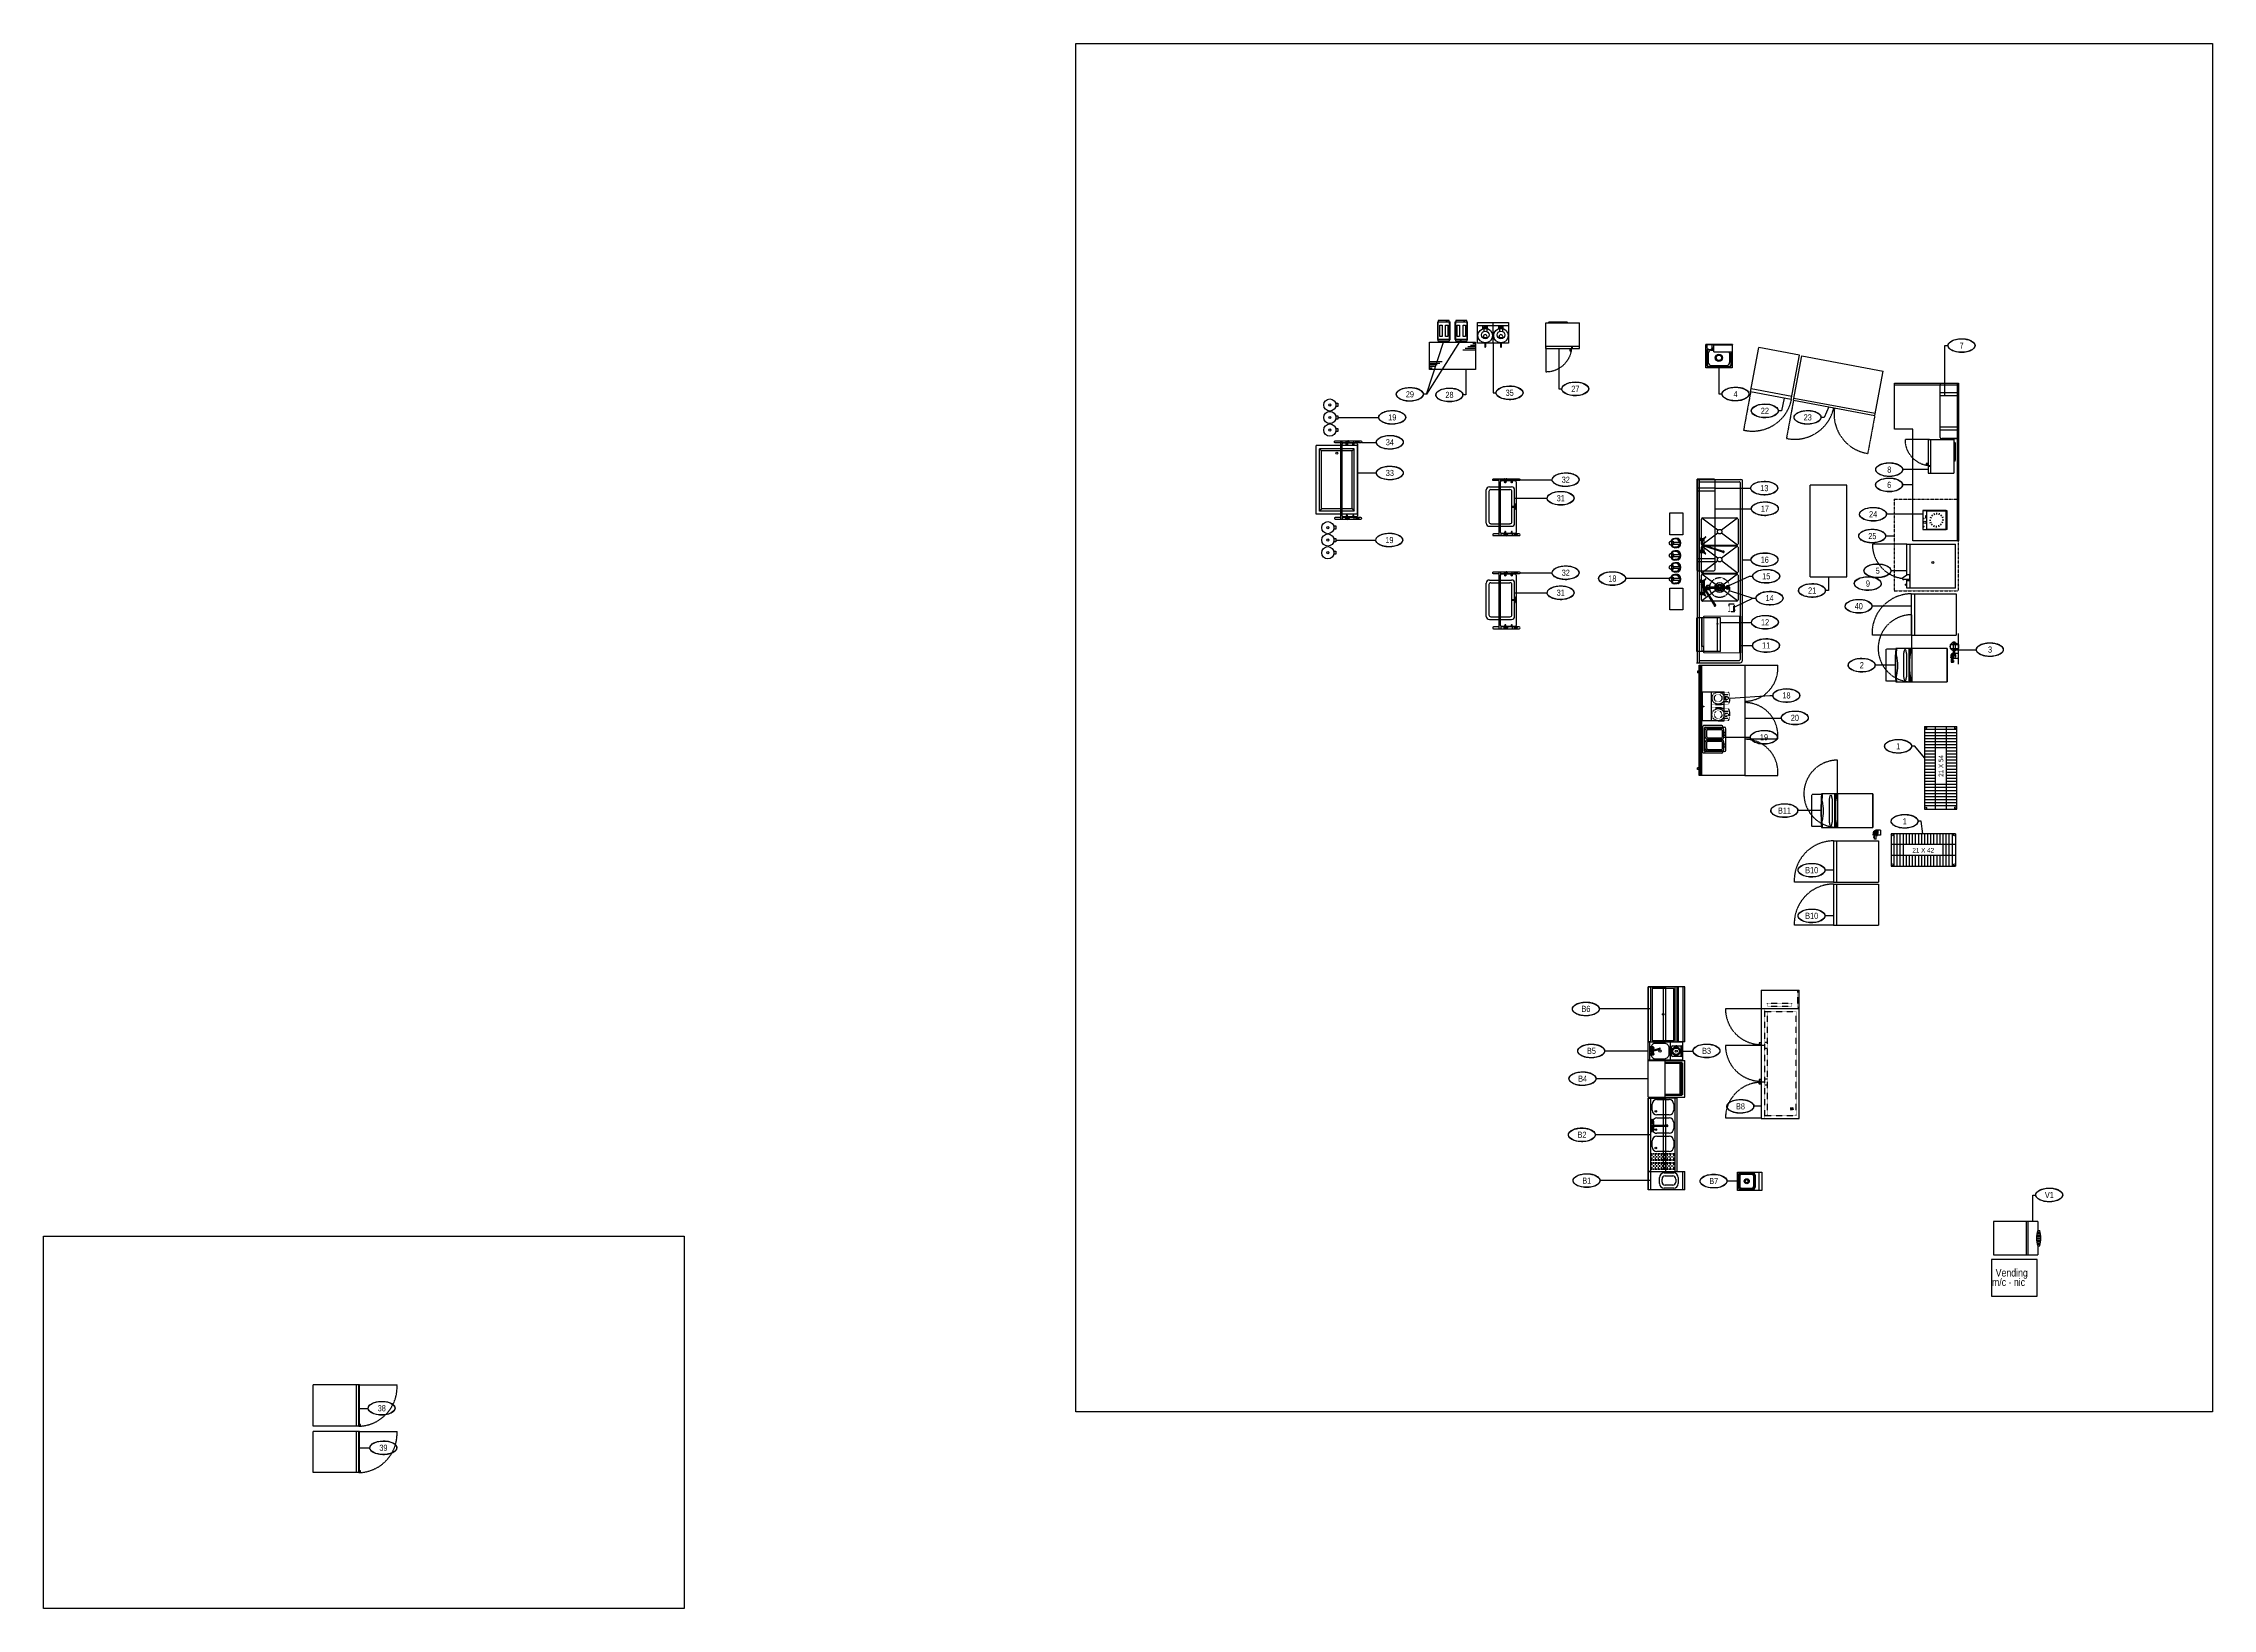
# Model space of a CAD drawing. Extents: x 1854 to 13881, y 653 to 2008.
# Drawn here: x 1854 to 3273, y 978 to 2003 of the extents above; entities that cross this region are included whole.
import ezdxf
from ezdxf import colors
from ezdxf.entities.mleader import LeaderData, LeaderLine
from ezdxf.enums import TextEntityAlignment as Align
from ezdxf.math import Vec2, Vec3

# ---------------------------------------------------------------- set-up
doc = ezdxf.new("R2010")
doc.units = 0
doc.header["$LTSCALE"] = 0.5
doc.header["$MEASUREMENT"] = 0
for name, pattern in [('DASHED', [0.75, 0.5, -0.25]), ('HIDDEN', [0.375, 0.25, -0.125]), ('PHANTOM2', [1.25, 0.625, -0.125, 0.125, -0.125, 0.125, -0.125])]:
    doc.linetypes.add(name, pattern=pattern)
for name, color, linetype in [('200', 8, 'Continuous'), ('201', 8, 'HIDDEN'), ('204', 8, 'Continuous'), ('206-KCL-DS', 8, 'DASHED'), ('298-MB', 8, 'Continuous'), ('298-MB_BASE', 8, 'Continuous'), ('FS-EQPLAN', 8, 'Continuous'), ('FS-EQUIP', 8, 'Continuous'), ('FS-EXHAUST', 8, 'PHANTOM2'), ('FS-SHELVING', 8, 'Continuous'), ('P-PLBG-ITEM', 8, 'Continuous')]:
    doc.layers.add(name, color=color, linetype=linetype)
doc.layers.add('FS-VIEWPORT', color=8, linetype='Continuous', plot=False)
doc.styles.get("Standard").update_dxf_attribs({"font": 'technic_.ttf', "height": 5})

msp = doc.modelspace()

# ---------------------------------------------------------------- texts
at = {"layer": 'FS-EQPLAN'}
for s, p in [('m/c - nic', (3128.8, 1189.6)), ('Vending', (3131.2, 1195.8))]:
    msp.add_text(s, height=5, dxfattribs=at).set_placement(p)
at = {"layer": 'P-PLBG-ITEM'}
for s, p in [('4', (2961, 1773.5)), ('33', (2734.8, 1721.8)), ('16', (2980.1, 1665)), ('18', (2880.4, 1652.7)), ('15', (2981.1, 1654.2)), ('9', (3047.6, 1649.4)), ('5', (3054, 1657.8)), ('14', (2983.3, 1639.9)), ('11', (2981, 1608.9)), ('3', (3127.5, 1606.2)), ('2', (3043.6, 1596)), ('18', (2994.3, 1576.2)), ('B11', (2993, 1500.8)), ('B6', (2863.1, 1371)), ('B5', (2866.7, 1343.5)), ('B2', (2860.5, 1288.6)), ('B7', (2946.7, 1258.3))]:
    msp.add_text(s, height=4, dxfattribs=at).set_placement(p, align=Align.MIDDLE_CENTER)

# ---------------------------------------------------------------- blocks, each defined once
blk = doc.blocks.new('SH-shel2142')
at = {"layer": 'FS-SHELVING'}
for p, q in [((21.4, 11), (-20.6, 11)), ((-20.6, 11), (-20.6, -10)), ((21.4, 4), (-20.6, 4)), ((-19.6, 10.9), (-19.6, 11)), ((-18.6, -10), (-18.6, 11)), ((-16.6, -10), (-16.6, 11)), ((-14.6, -10), (-14.6, 11)), ((-12.6, -10), (-12.6, 11)), ((-10.6, 4), (-10.6, 11)), ((-8.6, 4), (-8.6, 11)), ((-6.6, 4), (-6.6, 11)), ((-4.6, 4), (-4.6, 11)), ((-2.6, 4), (-2.6, 11)), ((-0.6, 4), (-0.6, 11)), ((1.4, 4), (1.4, 11)), ((3.4, 4), (3.4, 11)), ((5.4, 4), (5.4, 11)), ((7.4, 4), (7.4, 11)), ((9.4, 4), (9.4, 11)), ((11.4, 4), (11.4, 11)), ((13.4, -10), (13.4, 11)), ((15.4, -10), (15.4, 11)), ((17.4, -10), (17.4, 11)), ((19.4, 11), (19.4, -10)), ((21.4, 11), (21.4, -10)), ((21.4, -3), (-20.6, -3)), ((-20.6, -10), (21.4, -10)), ((-10.6, -10), (-10.6, -3)), ((-8.6, -10), (-8.6, -3)), ((-6.6, -10), (-6.6, -3)), ((-4.6, -10), (-4.6, -3)), ((-2.6, -10), (-2.6, -3)), ((-0.6, -10), (-0.6, -3)), ((1.4, -10), (1.4, -3)), ((3.4, -10), (3.4, -3)), ((5.4, -10), (5.4, -3)), ((7.4, -10), (7.4, -3)), ((9.4, -10), (9.4, -3)), ((11.4, -10), (11.4, -3))]:
    blk.add_line(p, q, dxfattribs=at)
for centre in [(-20, 10.4), (20.8, 10.4), (-19.8, -9.2), (20.8, -9.2)]:
    blk.add_circle(centre, 0.625, dxfattribs=at)
blk.add_arc((-18.6, 9), 0.00625, 90, 180, dxfattribs=at)
blk.add_text('21 X 42', height=3, dxfattribs=at).set_placement((-6.7, -1.2))
blk = doc.blocks.new('SH-shel2154')
at = {"layer": 'FS-SHELVING'}
for p, q in [((27.3, 10.6), (-26.7, 10.6)), ((-26.7, 10.6), (-26.7, -10.4)), ((27.3, 3.6), (-26.7, 3.6)), ((-25.7, 10.4), (-25.7, 10.6)), ((-24.7, -10.4), (-24.7, 10.6)), ((-22.7, -10.4), (-22.7, 10.6)), ((-20.7, -10.4), (-20.7, 10.6)), ((-18.7, -10.4), (-18.7, 10.6)), ((-16.7, -10.4), (-16.7, 10.6)), ((-14.7, -10.4), (-14.7, 10.6)), ((-12.7, -10.4), (-12.7, 10.6)), ((-10.7, -10.4), (-10.7, 10.6)), ((-8.7, 3.6), (-8.7, 10.6)), ((-6.7, 3.6), (-6.7, 10.6)), ((-4.7, 3.6), (-4.7, 10.6)), ((-2.7, 3.6), (-2.7, 10.6)), ((-0.7, 3.6), (-0.7, 10.6)), ((1.3, 3.6), (1.3, 10.6)), ((3.3, 3.6), (3.3, 10.6)), ((5.3, 3.6), (5.3, 10.6)), ((7.3, 3.6), (7.3, 10.6)), ((9.3, 3.6), (9.3, 10.6)), ((11.3, 3.6), (11.3, 10.6)), ((13.3, -10.4), (13.3, 10.6)), ((15.3, -10.4), (15.3, 10.6)), ((17.3, -10.4), (17.3, 10.6)), ((19.3, -10.4), (19.3, 10.6)), ((21.3, -10.4), (21.3, 10.6)), ((23.3, -10.4), (23.3, 10.6)), ((25.3, -10.4), (25.3, 10.6)), ((27.3, 10.6), (27.3, -10.4)), ((27.3, -3.4), (-26.7, -3.4)), ((-26.7, -10.4), (27.3, -10.4)), ((-8.7, -10.4), (-8.7, -3.4)), ((-6.7, -10.4), (-6.7, -3.4)), ((-4.7, -10.4), (-4.7, -3.4)), ((-2.7, -10.4), (-2.7, -3.4)), ((-0.7, -10.4), (-0.7, -3.4)), ((1.3, -10.4), (1.3, -3.4)), ((3.3, -10.4), (3.3, -3.4)), ((5.3, -10.4), (5.3, -3.4)), ((7.3, -10.4), (7.3, -3.4)), ((9.3, -10.4), (9.3, -3.4)), ((11.3, -10.4), (11.3, -3.4))]:
    blk.add_line(p, q, dxfattribs=at)
for centre in [(-26.1, 9.9), (26.6, 9.9), (-25.9, -9.7), (26.5, -9.7)]:
    blk.add_circle(centre, 0.625, dxfattribs=at)
blk.add_arc((-24.7, 8.5), 0.00625, 90, 180, dxfattribs=at)
blk.add_text('21 X 54', height=3, dxfattribs=at).set_placement((-5.6, -1.6))
blk = doc.blocks.new('MNAX250P')
at = {"layer": '200'}
for p, q in [((12, -4.8), (12, -28.4)), ((34, -4.8), (12, -4.8)), ((34, -28.4), (34, -4.8)), ((12, -27.9), (34, -27.9))]:
    blk.add_line(p, q, dxfattribs=at)
blk.add_arc((23, 33.3), 62.7, 259.8895, 280.1105, dxfattribs=at)
at = {"layer": '206-KCL-DS'}
blk.add_line((12, -27.9), (-10, -27.9), dxfattribs=at)
blk.add_arc((12, -27.9), 22, 180, 0, dxfattribs=at)
blk = doc.blocks.new('MNB040P')
at = {"layer": '200'}
for p, q in [((8, -5), (8, -38.5)), ((8, -5), (30, -5)), ((30, -38.5), (30, -5)), ((8, -29.5), (30, -29.5)), ((8, -30), (30, -30)), ((11.4, -31.5), (26.6, -31.5)), ((11.4, -33.5), (26.6, -33.5)), ((12.8, -38.8), (12.8, -37.9)), ((12.8, -38.8), (25.8, -38.7)), ((25.8, -38.7), (25.8, -37.9))]:
    blk.add_line(p, q, dxfattribs=at)
for centre, radius, start, end in [((23, 186.2), 224.8, 266.1733, 267.3918), ((19, 82.2), 121.2, 264.7949, 275.2051), ((9.5, -32.5), 0.527, 118.7662, 241.2338), ((12.5, -40.7), 9.25, 97.039, 110.8817), ((12.5, -24.3), 9.25, 249.1183, 262.961), ((19.3, -65.4), 28.2, 76.8326, 103.1674), ((15, 186.2), 224.8, 272.7494, 273.8267), ((25.5, -40.7), 9.25, 69.1183, 82.961), ((25.5, -24.3), 9.25, 277.039, 290.8817), ((28.5, -32.5), 0.527, 298.7662, 61.2338)]:
    blk.add_arc(centre, radius, start, end, dxfattribs=at)
at = {"layer": '206-KCL-DS'}
for p, q in [((8.5, -38.5), (8.5, -44.8)), ((29.5, -38.5), (29.5, -44.8)), ((29.5, -44.8), (8.5, -44.8))]:
    blk.add_line(p, q, dxfattribs=at)
blk = doc.blocks.new('EVA45P')
at = {"layer": '200'}
for p, q in [((20, 0), (0, 0)), ((7.2, 0), (9.7, 0)), ((7.2, -5.4), (7.2, 0)), ((9.7, -5.4), (9.7, 0)), ((12.9, -2.5), (12.9, 0)), ((6.2, -2.2), (5.6, -2.2)), ((5.6, -2.2), (5.6, -3.7)), ((6.2, -3.7), (5.6, -3.7)), ((10.8, -2.2), (11.4, -2.2)), ((10.8, -3.7), (11.4, -3.7)), ((11.4, -2.2), (11.4, -3.7)), ((14.3, -2.5), (11.4, -2.5)), ((14.3, -3.3), (11.4, -3.3)), ((15.3, -3.6), (16, -3.6)), ((15.3, -4.4), (16, -4.4)), ((18.4, -3.5), (16, -3.5)), ((16, -3.5), (16, -4.4)), ((18.4, -4.4), (16, -4.4)), ((16.2, -3.4), (16.2, 0)), ((17.7, -3.3, -0.1), (18.7, -3.3, -0.1)), ((17.7, -3.3, -0.1), (17.7, -3.5, -0.1)), ((17.7, -4.4, -0.1), (17.7, -4.8, -0.1)), ((17.7, -4.8, -0.1), (18.7, -4.8, -0.1)), ((18.7, -4.8), (18.7, -3.3))]:
    blk.add_line(p, q, dxfattribs=at)
for centre, radius, start, end in [((8.7, -3), 2.75, 123.0557, 162.8826), ((8.5, -3.3), 2.44, 189.0145, 350.9855), ((8.2, -3), 2.75, 17.1174, 56.9443), ((14.6, -3.4), 1.62, 176.2036, 278.5383), ((14.3, -2.9), 0.4, 270, 90), ((15.3, -4), 0.4, 90, 270), ((14.7, -3.4), 1.85, 308.9305, 329.2327), ((15.4, -3.4), 1.85, 357.3003, 357.4357)]:
    blk.add_arc(centre, radius, start, end, dxfattribs=at)
at = {"layer": '204'}
for p, q in [((6.2, -2.2), (6.5, -2.3)), ((6.2, -2.2), (6.2, -3.7)), ((6.5, -3.6), (6.2, -3.7)), ((6.5, -2.3), (10.5, -2.3)), ((6.5, -2.3), (6.5, -3.6)), ((6.5, -3.6), (10.5, -3.6)), ((7.2, -5.4), (9.7, -5.4)), ((10.8, -2.2), (10.5, -2.3)), ((10.5, -2.3), (10.5, -3.6)), ((10.5, -3.6), (10.8, -3.7)), ((10.8, -2.2), (10.8, -3.7)), ((13.9, -4.3, 0.1), (14, -4, 0.1)), ((13.9, -4.3, 0.1), (14.5, -4.4, 0.1)), ((15.9, -4.8, 0.1), (13.9, -4.5, 0.1)), ((13.9, -4.9, 0.1), (13.9, -4.5, 0.1)), ((13.9, -4.9, 0.1), (15.8, -5.2, 0.1)), ((14, -4.5, 0.1), (14.1, -4.3, 0.1)), ((14.5, -4.4, 0.1), (15.3, -4.4, 0.1)), ((15.1, -4.7, 0.1), (15.1, -4.7, 0.1)), ((15.1, -4.7, 0.1), (15.1, -4.7, 0.1)), ((15.8, -5.2, 0.1), (15.9, -4.8, 0.1)), ((17.2, -4.4), (17.2, -5.1, 0)), ((18.4, -3.5), (18.4, -4.4))]:
    blk.add_line(p, q, dxfattribs=at)
blk.add_circle((6.9, -2.9), 0.19, dxfattribs=at)
for centre, radius, start, end in [((14.6, -3.4), 1.62, 356.9234, 146.0466), ((14.7, -3.4, 0.1), 1.47, 175.8163, 237.0627), ((14.7, -3.4, 0.1), 0.938, 173.4106, 218.2162)]:
    blk.add_arc(centre, radius, start, end, dxfattribs=at)
blk = doc.blocks.new('ADB018P')
at = {"layer": '200'}
for p, q in [((0.1, 0), (17.4, 0)), ((17.5, 0), (0.1, 0)), ((0.1, 0), (0.1, 0)), ((0.1, 0), (17.4, 0)), ((0.1, -15.2), (0.1, 0)), ((0, -0.1), (0, -2)), ((0, -0.1), (0, -2)), ((17.5, 0), (0.1, 0)), ((17.5, -0.1), (0.1, -0.1)), ((0.1, -0.1), (0.1, -2)), ((0.1, -2), (1.1, -2)), ((0.7, -4), (0.7, -13.3)), ((4.3, -0.1), (1.1, -0.1)), ((1.1, -2.6), (1.1, -0.1)), ((1.1, -4), (1.1, -13.3)), ((1.8, -2.9), (1.5, -2.9)), ((1.7, -5.6), (1.7, -11.6)), ((3.5, -3), (5.4, -3)), ((4, -2.9), (3.6, -2.9)), ((3.7, -3.6), (5.4, -3.6)), ((3.7, -13.6), (13.8, -13.6)), ((4.3, -2.6), (4.3, -0.1)), ((4.3, -2), (5.4, -2)), ((4.3, -2.6), (5.4, -2.6)), ((5.2, -0.1), (17.3, -0.1)), ((5.4, -4.8), (5.4, -0.1)), ((5.4, -4.8), (17.6, -4.8)), ((15.7, -5.6), (15.7, -11.6)), ((16.4, -4.8), (16.4, -13.3)), ((16.7, -4.8), (16.7, -13.3)), ((17.4, -4.8), (17.4, -15.2)), ((17.5, 0), (17.5, -0.1)), ((17.5, -4.8), (17.5, -0.1)), ((17.5, -0.1), (17.6, -0.1)), ((17.6, -4.8), (17.6, -0.1)), ((17.4, -15.2), (0.1, -15.2)), ((2.1, -14.3), (15.4, -14.3)), ((2.1, -14.6), (15.4, -14.6))]:
    blk.add_line(p, q, dxfattribs=at)
for radius in [2.38, 2.25, 1.75]:
    blk.add_circle((8.7, -8.6), radius, dxfattribs=at)
for centre, radius, start, end in [((0.1, -0.1), 0.0684, 90, 180), ((0.1, -0.1), 0.0325, 90, 180), ((0, -2), 0.0359, 180, 0), ((2.1, -4), 1.38, 126.9245, 180), ((2.1, -13.3), 1.38, 180, 270), ((1.5, -2.6), 0.375, 180, 270), ((2.1, -4), 1, 98.9686, 180), ((2.1, -13.3), 1, 180, 270), ((3.7, -5.6), 2, 90, 180), ((3.7, -11.6), 2, 180, 270), ((2.7, -1.5), 1.66, 238.1092, 301.8908), ((4, -2.6), 0.375, 270, 0), ((13.7, -11.6), 2, 270, 0), ((15.4, -13.3), 1, 270, 0), ((15.4, -13.3), 1.38, 270, 0), ((13.7, -5.6), 2, 0, 25.6613), ((17.5, -0.1), 0.0679, 0, 90)]:
    blk.add_arc(centre, radius, start, end, dxfattribs=at)
blk = doc.blocks.new('MTB034P')
at = {"layer": '200'}
for p, q in [((31.9, -2), (3, -2)), ((3, -33.9), (3, -2)), ((31.9, -2), (31.9, -33.9)), ((31.9, -31.7), (3, -31.7)), ((23.4, -33.9), (3, -33.9)), ((23.1, -32.3), (23.1, -33.5)), ((23.1, -32.3), (26.2, -32.3)), ((23.1, -33.5), (25, -36.5)), ((26.2, -32.3), (26.2, -36.1)), ((31.9, -33.9), (26.2, -33.9)), ((26.8, -33.9), (26.8, -31.7)), ((28.7, -34.2), (28.5, -33.9)), ((29.2, -34.2), (28.7, -34.2)), ((29.2, -34.9), (29.2, -34.2)), ((29.8, -34.9), (29.2, -34.9)), ((29.8, -34.9), (29.8, -34.2)), ((30.3, -34.2), (29.8, -34.2)), ((30.3, -34.2), (30.5, -33.9))]:
    blk.add_line(p, q, dxfattribs=at)
blk.add_circle((15, -17), 0.626, dxfattribs=at)
blk.add_arc((25.6, -36.1), 0.689, 211.509, 0, dxfattribs=at)
at = {"layer": '206-KCL-DS'}
blk.add_line((3, -33.9), (3, -56.5), dxfattribs=at)
blk.add_arc((3, -33.9), 22.6, 270, 352.5076, dxfattribs=at)
blk = doc.blocks.new('Wall shelf 1236')
at = {"layer": 'FS-EQUIP', "linetype": 'DASHED'}
for p, q in [((20.4, 6.5), (-15.6, 6.5)), ((-15.6, 6.5), (-15.6, -4.5)), ((20.4, 6), (-15.6, 6)), ((-9.6, 6.5), (-9.6, -5.5)), ((-7.6, 6.5), (-7.6, -5.5)), ((12.7, -5.5), (12.7, 6.5)), ((14.7, -5.5), (14.7, 6.5)), ((20.4, -4.5), (20.4, 6.5)), ((20.4, 6.5), (20.4, -4.5)), ((-14.6, -5.5), (19.4, -5.5))]:
    blk.add_line(p, q, dxfattribs=at)
for centre, start, end in [((-14.6, -4.5), 180, 270), ((19.4, -4.5), 270, 0)]:
    blk.add_arc(centre, 1, start, end, dxfattribs=at)
blk = doc.blocks.new('AXAY027P')
at = {"layer": '200'}
for p, q in [((2, -3.3), (24, -3.3)), ((2, -20.1), (2, -3.3)), ((3.4, -3.3), (4.2, -2.6)), ((4.2, -2.6), (15.7, -2.6)), ((16.4, -3.3), (15.7, -2.6)), ((24, -20.1), (24, -3.3)), ((2, -20.1), (19, -20.1)), ((17.6, -20.1), (17.6, -21.6)), ((17.6, -21.6), (18.4, -21.6)), ((18.3, -20.1), (18.3, -21.6)), ((19, -20.1), (19, -18.6)), ((19.5, -20.1), (19.5, -18.6)), ((19.5, -20.1), (24, -20.1))]:
    blk.add_line(p, q, dxfattribs=at)
at = {"layer": '204'}
blk.add_line((2, -18.6), (24, -18.6), dxfattribs=at)
at = {"layer": '206-KCL-DS'}
blk.add_line((2, -19.4), (2, -35.3), dxfattribs=at)
blk.add_arc((2.2, -18.5), 16.8, 269.2501, 354.751, dxfattribs=at)
blk = doc.blocks.new('HC77067P')
at = {"layer": '200', "lineweight": 20}
for p, q in [((4.1, -1.4), (4.1, 0)), ((22.8, 0), (4.1, 0)), ((22.8, -1.2), (22.8, 0)), ((0, -25.5), (0, -1.4)), ((23.9, -1.4), (0, -1.4)), ((1.4, -1.3), (0.3, -1.3)), ((0.9, -1.4), (0.9, -1.4)), ((23.1, -1.4), (0.9, -1.4)), ((1.1, -1.3), (1.1, -0.2)), ((1.1, -0.2), (1.2, -0.2)), ((1.2, -0.2), (1.2, -1.3)), ((1.2, -0.2), (4, -0.2)), ((1.4, -1.3), (1.4, -1.3)), ((3.6, -1.3), (1.4, -1.3)), ((3.6, -1.4), (3.6, -1.3)), ((4, -1), (4, -0.1)), ((4.1, -1), (4, -1)), ((4.1, -1), (4.1, -0.1)), ((4.1, -0.2), (4.1, -0.2)), ((4.3, -1.4), (4.3, -0.4)), ((4.4, -0.4), (22.8, -0.4)), ((22.8, -1.2), (22.8, -0.1)), ((23.7, -1.3), (22.9, -1.3)), ((22.9, -1.3), (23.7, -1.3)), ((23.1, -1.4), (23.1, -1.4)), ((23.7, -1.3), (23.7, -1.3)), ((23.9, -1.4), (23.9, -25.5)), ((0, -24.7), (23.9, -24.7)), ((0.1, -25.6), (23.9, -25.6))]:
    blk.add_line(p, q, dxfattribs=at)
for centre, radius, start, end in [((4.1, -0.1), 0.098, 90, 180), ((0.3, -1.4), 0.141, 90, 157.4298), ((4.1, -0.1), 0.063, 90, 180), ((4.4, -0.4), 0.08, 90, 180), ((22.7, -0.1), 0.098, 0, 49.9542), ((22.9, -1.2), 0.098, 180, 270), ((22.9, -1.2), 0.063, 180, 270), ((23.6, -1.4), 0.141, 22.5702, 90), ((0.1, -25.5), 0.0716, 180, 270), ((23.9, -25.5), 0.0716, 270, 360)]:
    blk.add_arc(centre, radius, start, end, dxfattribs=at)
blk = doc.blocks.new('ADA233P')
at = {"layer": '200'}
for p, q in [((0, 0), (22, 0)), ((22, -15.5), (22, 0)), ((0, -15.5), (0, 0)), ((0, -13.5), (17.8, -13.5)), ((18.3, -13.5), (22, -13.5)), ((0, -15.5), (22, -15.5))]:
    blk.add_line(p, q, dxfattribs=at)
blk.add_circle((18, -13.5), 0.25, dxfattribs=at)
blk = doc.blocks.new('Wall shelf 1260')
at = {"layer": 'FS-EQUIP', "linetype": 'DASHED'}
for p, q in [((34.1, 6.2), (-25.9, 6.2)), ((-25.9, 6.2), (-25.9, -4.8)), ((34.1, 5.7), (-25.9, 5.7)), ((-19.9, 6.2), (-19.9, -5.8)), ((-17.9, 6.2), (-17.9, -5.8)), ((26.1, -5.8), (26.1, 6.2)), ((28.1, -5.8), (28.1, 6.2)), ((34.1, -4.8), (34.1, 6.2)), ((-24.9, -5.8), (33.1, -5.8))]:
    blk.add_line(p, q, dxfattribs=at)
for centre, start, end in [((-24.9, -4.8), 180, 270), ((33.1, -4.8), 270, 0)]:
    blk.add_arc(centre, 1, start, end, dxfattribs=at)
blk = doc.blocks.new('SJA025P')
at = {"layer": '200'}
for p, q in [((-17.6, -6.8), (-15.7, -6.8)), ((-17.6, -6.8), (-17.6, -9.7)), ((-17.6, -9.7), (-17.6, -7)), ((-15.7, -9.7), (-17.6, -9.7))]:
    blk.add_line(p, q, dxfattribs=at)
for radius in [3.25, 2.25]:
    blk.add_circle((-9.1, -8.3), radius, dxfattribs=at)
at = {"layer": '201'}
for p, q in [((-15.4, -6.6), (-15.7, -6.8)), ((-15.4, -9.9), (-15.7, -9.7))]:
    blk.add_line(p, q, dxfattribs=at)
blk.add_circle((-9.1, -8.3), 6.5, dxfattribs=at)
blk = doc.blocks.new('SJA006P')
at = {"layer": '201'}
for p, q in [((-5.3, -3.7), (-5.3, -3.2)), ((-5.3, -3.2), (0, -3.2)), ((-5.3, -3.7), (0, -3.7)), ((-5.2, -0.2), (-0.1, -0.2)), ((-5.2, -3.2), (-5.2, -0.2)), ((-4.5, -4), (-4.5, -3.7)), ((-4.5, -3.7), (-3.3, -3.7)), ((-3.3, -4), (-4.5, -4)), ((-3.3, -4), (-3.3, -3.7)), ((-2, -4), (-2, -3.7)), ((-2, -3.7), (-0.9, -3.7)), ((-0.9, -4), (-2, -4)), ((-0.9, -4), (-0.9, -3.7)), ((-0.1, -0.2), (-0.1, -3.2)), ((0, -3.2), (0, -3.7))]:
    blk.add_line(p, q, dxfattribs=at)
blk = doc.blocks.new('F-pre-add on faucet splash')
at = {"layer": 'FS-EQUIP', "linetype": 'Continuous'}
for p, q in [((8.7, 14.8), (8.2, 14.5)), ((8.2, 14.5), (8.2, 13.9)), ((8.3, 14.9), (8.3, 14.6)), ((8.6, 15), (8.6, 16.2)), ((9.3, 14.5), (8.7, 14.8)), ((8.9, 15), (8.9, 16.2)), ((9.1, 14.6), (9.1, 14.9)), ((9.3, 13.9), (9.3, 14.5)), ((4.4, -1), (3.1, 0.5)), ((4.7, -0.6), (3.3, 0.7)), ((8.2, 13.9), (8.4, 13.8)), ((8.4, -0.9), (8.4, 14.2)), ((9.1, -0.9), (9.1, 14.2)), ((9.1, 13.8), (9.3, 13.9)), ((9.7, 0.3), (9.1, -0.1)), ((10, 0.9), (9.7, 0.2)), ((9.7, 0.2), (10.1, -0.5)), ((10.8, 0.9), (10, 0.9)), ((10.3, 0.5), (20.4, 6.9)), ((10.6, 0), (20.8, 6.4)), ((10.9, 0.9), (10.8, 0.9)), ((10.9, -0.5), (11.3, 0.3)), ((11.3, 0.3), (11.2, 0.3)), ((12.7, -0.6), (14.1, 0.7)), ((13.1, -1), (14.3, 0.5)), ((3.7, -3.3), (4, -3.2)), ((5.7, -3.3), (3.7, -3.3)), ((4.1, -0.7), (3.9, -0.9)), ((3.9, -0.9), (4.3, -1.6)), ((3.9, -2), (5.5, -2)), ((3.9, -2.5), (3.9, -2)), ((5.5, -2.5), (3.9, -2.5)), ((3.9, -3.2), (4, -3.2)), ((5.4, -2.8), (4, -2.8)), ((4, -2.8), (4, -3.2)), ((5.4, -3.2), (4, -3.2)), ((4.2, -2), (4.2, -1.4)), ((4.2, -2.5), (4.2, -2.8)), ((4.3, -1.6), (5.1, -1.6)), ((4.3, -2), (4.3, -2.5)), ((5.1, -0.3), (4.4, -0.3)), ((4.4, -2.8), (4.4, -3.2)), ((5.5, -0.9), (5.1, -0.3)), ((5.1, -1.6), (5.5, -0.9)), ((5.1, -2), (5.1, -2.5)), ((5.1, -2.8), (5.1, -3.2)), ((8.4, -0.3), (5.2, -0.3)), ((5.2, -2), (5.2, -1.6)), ((5.3, -2.5), (5.3, -2.8)), ((6.5, -2), (5.4, -0.4)), ((6, -1.2), (5.4, -1.2)), ((5.4, -2.8), (5.4, -3.2)), ((5.5, -3.2), (5.4, -3.2)), ((5.7, -3.3), (5.4, -3.2)), ((5.5, -2), (5.5, -2.5)), ((6.7, -1.2), (6.2, -0.6)), ((6.9, -2.5), (6.5, -2)), ((7.2, -1.2), (6.7, -1.2)), ((7.4, -2.2), (6.7, -1.2)), ((6.9, -1.6), (7.2, -1.6)), ((7.4, -2.2), (6.9, -2.5)), ((7, -1.7), (7.2, -1.6)), ((7.5, -2.1), (7.1, -1.5)), ((7.2, -1.1), (7.5, -0.9)), ((7.9, -2.3), (7.2, -1.1)), ((7.3, -1.4), (7.7, -1.1)), ((7.3, -2.1), (7.4, -2)), ((8.3, -2), (7.5, -0.9)), ((8.1, -0.7), (7.6, -1)), ((7.7, -2), (8.1, -1.7)), ((7.9, -2.3), (8.3, -2)), ((8.4, -0.4), (8.1, -0.6)), ((8.1, -1.3), (8.1, -0.6)), ((8.7, -1.7), (8.1, -1.3)), ((8.7, -1.5), (8.2, -1.9)), ((9.3, -1.3), (8.7, -1.7)), ((9.3, -0.6), (9.1, -0.4)), ((10.3, -0.5), (9.3, -1.1)), ((9.3, -1.3), (9.3, -0.6)), ((12.1, -1.2), (9.3, -1.2)), ((10.1, -0.5), (10.9, -0.5)), ((11, -0.3), (12.3, -0.3)), ((11.7, -3.3), (12, -3.2)), ((13.7, -3.3), (11.7, -3.3)), ((11.9, -0.9), (12.3, -0.3)), ((12.3, -1.6), (11.9, -0.9)), ((11.9, -2), (11.9, -2.5)), ((13.5, -2), (11.9, -2)), ((11.9, -2.5), (13.5, -2.5)), ((12, -2.8), (13.4, -2.8)), ((12, -2.8), (12, -3.2)), ((12, -3.2), (13.4, -3.2)), ((12.2, -2), (12.2, -1.6)), ((12.2, -2.5), (12.2, -2.8)), ((12.3, -0.3), (13.1, -0.3)), ((13.1, -1.6), (12.3, -1.6)), ((12.3, -2), (12.3, -2.5)), ((12.4, -2.8), (12.4, -3.2)), ((13.5, -0.9), (13.1, -1.6)), ((13.1, -2), (13.1, -2.5)), ((13.1, -2.8), (13.1, -3.2)), ((13.3, -2), (13.3, -1.4)), ((13.3, -2.5), (13.3, -2.8)), ((13.4, -0.7), (13.5, -0.9)), ((13.4, -2.8), (13.4, -3.2)), ((13.7, -3.3), (13.4, -3.2)), ((13.5, -2.5), (13.5, -2))]:
    blk.add_line(p, q, dxfattribs=at)
for centre, radius in [((4.7, -0.9), 0.125), ((8.7, -0.9), 0.636), ((12.7, -0.9), 0.125)]:
    blk.add_circle(centre, radius, dxfattribs=at)
for centre, radius, start, end in [((8.7, 14.9), 1.13, 98.3649, 246.4699), ((8.7, 14.9), 1, 99.418, 220.2976), ((8.7, 14.5), 0.777, 98.8896, 230.5746), ((8.7, 14.5), 0.516, 101.8455, 207.8101), ((8.7, 14.2), 0.344, 358.2933, 181.7067), ((8.7, 16.1), 0.157, 16.6973, 163.3027), ((8.7, 15), 0.157, 196.6973, 343.3027), ((8.7, 14.9), 1.13, 293.1286, 83.0369), ((8.7, 14.9), 1, 316.6428, 82.1625), ((8.8, 14.5), 0.777, 309.4254, 81.1104), ((8.8, 14.5), 0.516, 336.3778, 78.1545), ((3.2, 0.6), 0.141, 57.2835, 212.7165), ((10.5, 0.2), 0.559, 66.4749, 0.4966), ((10.5, 0.2), 0.443, 77.3837, 350.6187), ((10.5, 0.2), 0.306, 117.0986, 308.6472), ((14.2, 0.6), 0.141, 327.2835, 122.7165), ((20.6, 6.6), 0.485, 249.8925, 171.9995), ((20.6, 6.7), 0.305, 301.0047, 123.7042), ((4.7, -0.9), 0.555, 163.3337, 106.9662), ((4.7, -0.9), 0.375, 183.4134, 86.5866), ((4.4, -3.1), 3.66205343881779e-15, 236.3099, 111.8761), ((5.1, -3.1), 3.66205343881779e-15, 68.1239, 303.6901), ((5.6, -1.1), 0.75, 38.9257, 107.3415), ((6.3, -1.5), 0.5, 32.3545, 40.3545), ((7.5, -1.5), 0.375, 132.4796, 176.3657), ((7.7, -1.8), 0.375, 248.3432, 292.2293), ((8.7, -0.9), 0.53, 130.435, 49.565), ((8.7, -0.9), 0.344, 180, 0), ((12.7, -0.9), 0.555, 73.0338, 16.6663), ((12.7, -0.9), 0.375, 93.4134, 356.5866), ((12.4, -3.1), 3.66205343881779e-15, 236.3099, 111.8761), ((13.1, -3.1), 3.66205343881779e-15, 68.1239, 303.6901)]:
    blk.add_arc(centre, radius, start, end, dxfattribs=at)
blk = doc.blocks.new('F-Faucet - splash mounted')
at = {"layer": 'FS-EQUIP'}
for p, q in [((-2.5, 5), (-2.5, 2.9)), ((-2.5, 5), (-2.3, 4.6)), ((-2.5, 2.9), (-2.3, 3.3)), ((-1.9, 4.6), (-2.3, 4.6)), ((-1.9, 3.2), (-2.3, 3.2)), ((-1.7, 4.5), (-1.9, 4.5)), ((-1.7, 3.4), (-1.9, 3.4)), ((-1.7, 3.1), (-1.7, 4.8)), ((-1.7, 4.8), (-1.2, 4.8)), ((-1.7, 3.1), (-1.2, 3.1)), ((-1.2, 4.8), (-1.2, 3.1)), ((-1.2, 4.5), (-0.3, 4.5)), ((-1.2, 3.4), (-0.7, 3.4)), ((-2.5, -3), (-2.3, -3.4)), ((-2.5, -5.1), (-2.5, -3)), ((-2.5, -5.1), (-2.3, -4.7)), ((-1.9, -3.4), (-2.3, -3.4)), ((-1.9, -4.8), (-2.3, -4.8)), ((-1.7, -3.5), (-1.9, -3.5)), ((-1.7, -4.6), (-1.9, -4.6)), ((-1.7, -3.2), (-1.2, -3.2)), ((-1.7, -3.2), (-1.7, -4.9)), ((-1.7, -4.9), (-1.2, -4.9)), ((-1.2, -4.9), (-1.2, -3.2)), ((-1.2, -3.5), (-0.7, -3.5)), ((-1.2, -4.6), (-0.3, -4.6))]:
    blk.add_line(p, q, dxfattribs=at)
at = {"layer": 'FS-EQUIP', "linetype": 'Continuous'}
for p, q in [((-2.3, 3.2), (-2.3, 4.6)), ((-1.9, 4.3), (-2.3, 4.3)), ((-1.9, 3.6), (-2.3, 3.6)), ((-1.9, 3.2), (-1.9, 4.6)), ((-1.2, 4.3), (-1.7, 4.3)), ((-1.2, 3.6), (-1.7, 3.6)), ((-0.5, 0.7), (-0.9, -0.1)), ((-0.1, 4.6), (-0.7, 4.3)), ((-0.7, 4.3), (-0.7, 3.6)), ((-0.7, 0.3), (-0.7, 3.6)), ((-0.7, 3.6), (-0.1, 3.2)), ((0.4, 0.7), (-0.5, 0.7)), ((-0.1, 4.3), (1.4, 5.5)), ((0.2, 4.5), (-0.1, 4.6)), ((-0.1, 3.2), (0.5, 3.6)), ((13.2, -4), (0.1, 0.2)), ((0.3, 4), (1.5, 5.3)), ((0.7, 0), (0.4, 0.7)), ((0.5, 3.6), (0.5, 4.2)), ((0.5, 0.4), (0.5, 3.5)), ((-2.3, -3.4), (-2.3, -4.8)), ((-1.9, -3.7), (-2.3, -3.7)), ((-1.9, -4.4), (-2.3, -4.4)), ((-1.9, -3.4), (-1.9, -4.8)), ((-1.2, -3.7), (-1.7, -3.7)), ((-1.2, -4.4), (-1.7, -4.4)), ((-0.9, -0.1), (-0.5, -0.8)), ((-0.7, -3.7), (-0.7, -0.4)), ((-0.7, -3.7), (-0.1, -3.3)), ((-0.7, -4.4), (-0.7, -3.7)), ((-0.1, -4.7), (-0.7, -4.4)), ((-0.5, -0.8), (0.4, -0.8)), ((13, -4.6), (-0.1, -0.4)), ((-0.1, -3.3), (0.5, -3.7)), ((-0.1, -4.4), (1.4, -5.6)), ((0.2, -4.6), (-0.1, -4.7)), ((0.3, -4.1), (1.5, -5.4)), ((0.4, -0.8), (0.5, -0.6)), ((0.5, -3.6), (0.5, -0.6)), ((0.5, -3.7), (0.5, -4.3))]:
    blk.add_line(p, q, dxfattribs=at)
at = {"layer": 'FS-EQUIP'}
blk.add_lwpolyline([(1, -0.1), (1, 0)], dxfattribs=at)
at = {"layer": 'FS-EQUIP', "linetype": 'Continuous'}
for centre in [(-0.1, 3.9), (-0.1, -4.1)]:
    blk.add_circle(centre, 0.125, dxfattribs=at)
for centre, radius, start, end in [((-0.1, 3.9), 0.555, 73.3337, 22.5412), ((-0.1, -0.1), 0.508, 21.3469, 304.6498), ((-0.1, 3.9), 0.372, 86.5161, 1.8206), ((-0.1, 0), 0.337, 54.5519, 275.0548), ((1.4, 5.4), 0.141, 327.2835, 122.7165), ((-0.1, -4), 0.555, 337.4588, 286.6663), ((-0.1, -4.1), 0.372, 358.1794, 273.4839), ((1.4, -5.5), 0.141, 237.2835, 32.7165), ((13.1, -4.2), 0.512, 203.1807, 127.0533), ((13.1, -4.3), 0.32, 245.7769, 84.0137)]:
    blk.add_arc(centre, radius, start, end, dxfattribs=at)
blk = doc.blocks.new('Sink 18x24')
at = {"layer": 'FS-EQUIP'}
for p, q in [((-9, -11.2), (-9, 11.2)), ((-8.8, 11.7), (-0.9, 1.2)), ((-8.2, 12), (8.2, 12)), ((8.8, 11.7), (0.9, 1.2)), ((9, 11.2), (9, -11.2)), ((-0.9, -1.2), (-8.8, -11.7)), ((8.2, -12), (-8.2, -12)), ((0.9, -1.2), (8.8, -11.7))]:
    blk.add_line(p, q, dxfattribs=at)
blk.add_circle((0, 0), 1.5, dxfattribs=at)
for centre, start, end in [((-8.2, 11.2), 90, 180), ((8.2, 11.2), 0, 90), ((-8.2, -11.2), 180, 270), ((8.2, -11.2), 270, 0)]:
    blk.add_arc(centre, 0.75, start, end, dxfattribs=at)
blk = doc.blocks.new('B-coffee brewer FETCO')
at = {"layer": 'FS-EQUIP', "linetype": 'HIDDEN'}
for p, q in [((-5.1, 8.8), (-9.2, 8.8)), ((-5.1, 4.2), (-9.2, 4.2)), ((-1.8, 10.5), (-8.5, 10.5)), ((-1.8, 2.5), (-8.5, 2.5)), ((-5.7, 7.5), (-7.5, 7.5)), ((-5.7, 5.5), (-7.5, 5.5)), ((-5.8, 2.1), (2.6, 2.1)), ((-5.8, 0), (2.6, 0)), ((-5.1, -2), (-9.2, -2)), ((-5.1, -6.6), (-9.2, -6.6)), ((-1.8, -0.3), (-8.5, -0.3)), ((-1.8, -8.3), (-8.5, -8.3)), ((-5.7, -3.3), (-7.5, -3.3)), ((-5.7, -5.3), (-7.5, -5.3))]:
    blk.add_line(p, q, dxfattribs=at)
at = {"layer": 'FS-EQUIP'}
for p, q in [((-5.8, 10.5), (8.5, 10.5)), ((-5.8, 10.5), (-5.8, -8.5)), ((2.6, 10.5), (2.6, -8.5)), ((8.5, 10.5), (8.5, -8.5)), ((8.5, -8.5), (-5.8, -8.5))]:
    blk.add_line(p, q, dxfattribs=at)
at = {"layer": 'FS-EQUIP', "linetype": 'HIDDEN'}
for centre, radius in [((-7.5, 6.5), 1), ((-1.8, 6.5), 4), ((-1.8, 6.5), 2.5), ((-7.5, -4.3), 1), ((-1.8, -4.3), 4), ((-1.8, -4.3), 2.5)]:
    blk.add_circle(centre, radius, dxfattribs=at)
at = {"layer": 'FS-EQUIP'}
blk.add_circle((7.8, 1.2), 0.248, dxfattribs=at)
at = {"layer": 'FS-EQUIP', "linetype": 'HIDDEN'}
for centre in [(-1.1, 6.5), (-1.1, -4.3)]:
    blk.add_arc(centre, 8.43, 151.6859, 208.3141, dxfattribs=at)
blk = doc.blocks.new('B-juice dispenser 2 well')
at = {"layer": 'FS-EQUIP'}
for p, q in [((-10.2, -3), (-10.2, 9)), ((-9.7, 9.5), (7.3, 9.5)), ((-9.2, -4.5), (-9.2, 8)), ((-8.7, 8.5), (6.3, 8.5)), ((-8.7, 6.7), (-8.7, -3.1)), ((-7.8, 6.4), (-7.8, -2.8)), ((-7.5, 7.9), (-2.7, 7.9)), ((-7.2, 7), (-3, 7)), ((-2.4, 6.4), (-2.4, -2.8)), ((-1.5, 6.7), (-1.5, -3.1)), ((-1, 6.7), (-1, -3.1)), ((-0.1, 6.4), (-0.1, -2.8)), ((0.2, 7.9), (5, 7.9)), ((0.5, 7), (4.7, 7)), ((5.3, 6.4), (5.3, -2.8)), ((6.2, 6.7), (6.2, -3.1)), ((6.8, 8), (6.8, -4.5)), ((7.8, -3), (7.8, 9)), ((-9.7, -3.5), (-9.2, -3.5)), ((-9.2, -2.5), (-8.7, -2.5)), ((-8.2, -5.5), (5.8, -5.5)), ((-7.5, -4.3), (-2.7, -4.3)), ((-7.2, -3.4), (-3, -3.4)), ((-6.1, -4.3), (-6.1, -5.3)), ((-6.1, -5.3), (-4.3, -5.3)), ((-4.3, -5.3), (-4.3, -4.3)), ((-1.5, -2.5), (-1, -2.5)), ((0.2, -4.3), (5, -4.3)), ((0.5, -3.4), (4.7, -3.4)), ((1.6, -4.3), (1.6, -5.3)), ((1.6, -5.3), (3.4, -5.3)), ((3.4, -5.3), (3.4, -4.3)), ((6.2, -2.5), (6.8, -2.5)), ((6.8, -3.5), (7.3, -3.5))]:
    blk.add_line(p, q, dxfattribs=at)
for centre, radius, start, end in [((-9.7, 9), 0.5, 90, 180), ((-8.7, 8), 0.5, 90, 180), ((-7.5, 6.7), 1.2, 90, 180), ((-7.2, 6.4), 0.6, 90, 180), ((-3, 6.4), 0.6, 360, 90), ((-2.7, 6.7), 1.2, 0, 90), ((0.2, 6.7), 1.2, 90, 180), ((0.5, 6.4), 0.6, 90, 180), ((4.7, 6.4), 0.6, 360, 90), ((5, 6.7), 1.2, 0, 90), ((6.3, 8), 0.5, 0, 90), ((7.3, 9), 0.5, 0, 90), ((-9.7, -3), 0.5, 180, 270), ((-8.2, -4.5), 1, 180, 270), ((-7.5, -3.1), 1.2, 180, 270), ((-7.2, -2.8), 0.6, 180, 270), ((-3, -2.8), 0.6, 270, 0), ((-2.7, -3.1), 1.2, 270, 0), ((0.2, -3.1), 1.2, 180, 270), ((0.5, -2.8), 0.6, 180, 270), ((4.7, -2.8), 0.6, 270, 0), ((5, -3.1), 1.2, 270, 0), ((5.8, -4.5), 1, 270, 0), ((7.3, -3), 0.5, 270, 0)]:
    blk.add_arc(centre, radius, start, end, dxfattribs=at)
blk = doc.blocks.new('ADC005P')
at = {"layer": '200'}
for p, q in [((0, 0), (0, -24)), ((0, 0), (60, 0)), ((60, -24), (60, 0)), ((0, -24), (60, -24))]:
    blk.add_line(p, q, dxfattribs=at)
blk = doc.blocks.new('TFEY03P')
at = {"layer": '200'}
for p, q in [((0, 0), (27, 0)), ((0, -29.5), (0, 0)), ((27, -29.5), (27, 0)), ((0, -29.5), (27, -29.5))]:
    blk.add_line(p, q, dxfattribs=at)
at = {"layer": '204'}
blk.add_line((0, -27.4), (27, -27.4), dxfattribs=at)
at = {"layer": '206-KCL-DS'}
blk.add_line((27, -29.5), (27, -55), dxfattribs=at)
blk.add_arc((25.8, -29.3), 25.8, 180.4878, 272.7041, dxfattribs=at)
blk = doc.blocks.new('TFEY02P')
at = {"layer": '200'}
for p, q in [((0, 0), (54.1, 0)), ((0, -29.5), (0, 0)), ((54.1, -29.5), (54.1, 0)), ((0, -28), (54.1, -28)), ((0, -29.5), (54.1, -29.5))]:
    blk.add_line(p, q, dxfattribs=at)
at = {"layer": '206-KCL-DS'}
for p, q in [((0, -29.8), (0, -54.9)), ((54.1, -29.8), (54.1, -54.9))]:
    blk.add_line(p, q, dxfattribs=at)
for centre, start, end in [((0.7, -28.8), 268.452, 357.8706), ((53.4, -28.8), 182.1294, 271.548)]:
    blk.add_arc(centre, 26.1, start, end, dxfattribs=at)
blk = doc.blocks.new('SRA016P')
at = {"layer": '200'}
for p, q in [((0.3, 0), (0, -0.7)), ((12.3, 0), (0.3, 0)), ((12.3, 0), (12.6, -0.7)), ((0, -0.7), (0, -15.9)), ((12.6, -15.9), (12.6, -0.7)), ((0, -15.9), (12.6, -15.9))]:
    blk.add_line(p, q, dxfattribs=at)
at = {"layer": '204'}
for p, q in [((0.3, -13.2), (0.3, 0)), ((12.3, -13.2), (12.3, 0)), ((12.6, -0.7), (0, -0.7)), ((0, -15.9), (0.3, -13.2)), ((12.6, -13.2), (0, -13.2)), ((1.6, -6.9), (2.6, -6.9)), ((1.9, -5.1), (2.9, -5.5)), ((1.9, -8.7), (2.9, -8.3)), ((3, -3.6), (3.7, -4.3)), ((3, -10.3), (3.7, -9.5)), ((4.5, -2.5), (4.9, -3.5)), ((4.5, -11.3), (4.9, -10.3)), ((6.3, -2.2), (6.3, -3.2)), ((6.3, -11.6), (6.3, -10.6)), ((8.1, -2.5), (7.7, -3.5)), ((8.1, -11.3), (7.7, -10.3)), ((9.7, -3.6), (8.9, -4.3)), ((9.7, -10.3), (8.9, -9.5)), ((10.7, -5.1), (9.7, -5.5)), ((10.7, -8.7), (9.7, -8.3)), ((11.1, -6.9), (10, -6.9)), ((12.6, -15.9), (12.3, -13.2))]:
    blk.add_line(p, q, dxfattribs=at)
blk.add_lwpolyline([(3.6, -14.2), (4.8, -14.2), (4.8, -13.7), (3.6, -13.7)], close=True, dxfattribs=at)
for centre, radius in [((7.8, -14.6), 0.857), ((5.3, -15.4), 0.316), ((10.6, -15.4), 0.316)]:
    blk.add_circle(centre, radius, dxfattribs=at)
blk = doc.blocks.new('WAA046P')
at = {"layer": '200'}
for p, q in [((0.5, 0), (0.5, -0.6)), ((7.7, 0), (0.5, 0)), ((7.7, -0.6), (7.7, 0)), ((0, -1), (0, -12.5)), ((0.1, -1), (0, -1)), ((0.1, -12.5), (0, -12.5)), ((7.7, -1.1), (0.5, -1.1)), ((0.5, -12.4), (0.5, -1.1)), ((7.7, -12.4), (0.5, -12.4)), ((0.5, -13.5), (0.5, -12.9)), ((7.7, -13.5), (0.5, -13.5)), ((1.5, -10.4), (1.5, -3.1)), ((1.5, -3.1), (3, -3.1)), ((3, -10.4), (1.5, -10.4)), ((3, -3.1), (3, -10.4)), ((5.3, -10.4), (5.3, -3.1)), ((5.3, -3.1), (6.8, -3.1)), ((6.8, -10.4), (5.3, -10.4)), ((5.5, -0.6), (6.5, -0.6)), ((5.5, -0.6), (5.5, -1.1)), ((6.5, -1.1), (6.5, -0.6)), ((6.8, -3.1), (6.8, -10.4)), ((7.7, -1.1), (7.7, -12.4)), ((7.7, -12.9), (7.7, -13.5)), ((8.2, -12.5), (8.2, -1)), ((8.2, -1), (8.2, -1)), ((8.2, -12.5), (8.2, -12.5))]:
    blk.add_line(p, q, dxfattribs=at)
for centre, start, end in [((0.1, -0.6), 270, 0), ((0.1, -12.9), 0, 90), ((8.2, -0.6), 180, 270), ((8.2, -12.9), 90, 180)]:
    blk.add_arc(centre, 0.428, start, end, dxfattribs=at)
blk = doc.blocks.new('SRA012P')
at = {"layer": '200'}
for p, q in [((2, 0), (23.8, 0)), ((0, -2), (0, -16.5)), ((25.8, -2), (25.8, -16.5)), ((2, -18.5), (12.6, -18.5)), ((12.6, -16.8), (12.6, -19.1)), ((13.1, -16.8), (13.1, -19.1)), ((13.1, -18.5), (23.8, -18.5))]:
    blk.add_line(p, q, dxfattribs=at)
for centre, radius, start, end in [((2, -2), 2, 90, 180), ((23.8, -2), 2, 0, 90), ((2, -16.5), 2, 180, 270), ((11.2, -19.3), 0.125, 65.5862, 270), ((12.9, -14.3), 5.41, 250.5488, 288.5894), ((12.9, -11.3), 8.04, 257.6049, 266.3206), ((12.4, -19.1), 0.25, 266.3206, 0), ((13.4, -19.1), 0.25, 180, 273.6794), ((12.9, -11.3), 8.04, 273.6794, 282.3951), ((14.6, -19.3), 0.125, 270, 114.4138), ((23.8, -16.5), 2, 270, 0)]:
    blk.add_arc(centre, radius, start, end, dxfattribs=at)
at = {"layer": '204'}
for p, q in [((1.7, -3), (1.7, -15.5)), ((1.7, -6.1), (1.7, -11.5)), ((3, -1.8), (22.8, -1.8)), ((24, -3), (24, -15.5)), ((24, -6.1), (24, -11.5)), ((3, -16.8), (22.8, -16.8))]:
    blk.add_line(p, q, dxfattribs=at)
for centre, start, end in [((3, -3), 90, 180), ((22.8, -3), 0, 90), ((3, -15.5), 180, 270), ((22.8, -15.5), 270, 0)]:
    blk.add_arc(centre, 1.25, start, end, dxfattribs=at)
blk = doc.blocks.new('BSZ0033P')
at = {"layer": '200'}
for p, q in [((36.6, 5), (-0.6, 5)), ((1.1, 3.8), (-0.6, 3.8)), ((-0.5, 1.3), (-0.5, 1.4)), ((-0.4, 1.5), (0.4, 1.5)), ((-0.3, 1.3), (-0.4, 1.3)), ((-0.4, 0.6), (-0.4, 0.9)), ((0.3, 1.3), (-0.3, 1.3)), ((-0.3, 1), (-0.3, 1.3)), ((-0.3, 1), (0.3, 1)), ((0.4, 1.3), (0.3, 1.3)), ((0.3, 1.3), (0.3, 1)), ((0.4, 0.9), (0.4, 0.8)), ((0.4, 0.8), (0.4, 0.6)), ((0.4, 0.8), (0.8, 0.8)), ((0.5, 1.4), (0.5, 1.3)), ((0.6, 0.8), (0.6, 3.8)), ((0.8, -5.6), (0.8, 3.2)), ((1.5, 3.9), (34.5, 3.9)), ((34.9, 3.8), (36.6, 3.8)), ((35.2, -5.6), (35.2, 3.2)), ((35.6, 0.8), (35.2, 0.8)), ((35.4, 0.8), (35.4, 3.8)), ((35.5, 1.4), (35.5, 1.3)), ((36.4, 1.5), (35.6, 1.5)), ((35.6, 1.3), (35.7, 1.3)), ((35.6, 0.9), (35.6, 0.8)), ((35.6, 0.8), (35.6, 0.6)), ((35.7, 1.3), (36.3, 1.3)), ((35.7, 1.3), (35.7, 1)), ((36.3, 1), (35.7, 1)), ((36.3, 1), (36.3, 1.3)), ((36.3, 1.3), (36.4, 1.3)), ((36.4, 0.6), (36.4, 0.9)), ((36.5, 1.3), (36.5, 1.4)), ((0.6, -3.8), (-0.6, -3.8)), ((0.6, -5), (-0.6, -5)), ((-0.5, -6.4), (0.5, -6.4)), ((-0.5, -6.4), (0.5, -6.4)), ((-0.5, -6.6), (0.5, -6.6)), ((-0.1, -9), (-0.1, -9)), ((-0.1, -9), (-0.1, -9)), ((0.8, -0.7), (0.1, -0.7)), ((34.5, -6.3), (1.5, -6.3)), ((35.2, -0.7), (35.9, -0.7)), ((35.4, -3.8), (36.6, -3.8)), ((35.4, -5), (36.6, -5)), ((36.5, -6.4), (35.5, -6.4)), ((36.5, -6.4), (35.5, -6.4)), ((36.5, -6.6), (35.5, -6.6)), ((36.1, -9), (36.1, -9)), ((36.1, -9), (36.1, -9))]:
    blk.add_line(p, q, dxfattribs=at)
for points in [[(0.6, 5), (0.6, 8.4, 1), (-0.6, 8.4), (-0.6, 0.3)], [(35.4, 5), (35.4, 8.4, -1), (36.6, 8.4), (36.6, 0.3)], [(-0.6, -0.3), (-0.6, -8.4, 1), (0.6, -8.4), (0.6, -0.7)], [(36.6, -0.3), (36.6, -8.4, -1), (35.4, -8.4), (35.4, -0.7)]]:
    blk.add_lwpolyline(points, format="xyb", dxfattribs=at)
at = {"layer": '200', "flags": 128}
for points in [[(1.1, 0.8), (1.1, 0.7), (1.1, 0.6), (1.1, 0.6), (1.2, 0.5), (1.3, 0.5), (1.4, 0.4), (1.5, 0.4), (1.5, 0.4), (1.6, 0.4), (1.7, 0.4), (1.8, 0.5), (1.9, 0.5), (2, 0.6), (2, 0.6), (2, 0.7), (2.1, 0.8), (2.1, 0.8), (2, 0.9), (2, 1), (2, 1), (1.9, 1.1), (1.8, 1.1), (1.7, 1.1), (1.6, 1.2), (1.5, 1.2), (1.5, 1.2), (1.4, 1.1), (1.3, 1.1), (1.2, 1.1), (1.1, 1), (1.1, 0.9), (1.1, 0.9)], [(1.1, -3.5), (1.1, -3.5), (1.1, -3.6), (1.1, -3.7), (1.2, -3.7), (1.3, -3.8), (1.4, -3.8), (1.5, -3.8), (1.5, -3.8), (1.6, -3.8), (1.7, -3.8), (1.8, -3.8), (1.9, -3.7), (2, -3.7), (2, -3.6), (2, -3.6), (2.1, -3.5), (2.1, -3.4), (2, -3.3), (2, -3.3), (2, -3.2), (1.9, -3.2), (1.8, -3.1), (1.7, -3.1), (1.6, -3.1), (1.5, -3.1), (1.5, -3.1), (1.4, -3.1), (1.3, -3.1), (1.2, -3.2), (1.1, -3.2), (1.1, -3.3), (1.1, -3.4)]]:
    blk.add_lwpolyline(points, close=True, dxfattribs=at)
at = {"layer": '200', "extrusion": (0, 0, -1), "flags": 128}
for points in [[(-34.9, 0.8), (-34.9, 0.7), (-34.9, 0.6), (-34.9, 0.6), (-34.8, 0.5), (-34.7, 0.5), (-34.6, 0.4), (-34.5, 0.4), (-34.5, 0.4), (-34.4, 0.4), (-34.3, 0.4), (-34.2, 0.5), (-34.1, 0.5), (-34, 0.6), (-34, 0.6), (-34, 0.7), (-33.9, 0.8), (-33.9, 0.8), (-34, 0.9), (-34, 1), (-34, 1), (-34.1, 1.1), (-34.2, 1.1), (-34.3, 1.1), (-34.4, 1.2), (-34.5, 1.2), (-34.5, 1.2), (-34.6, 1.1), (-34.7, 1.1), (-34.8, 1.1), (-34.9, 1), (-34.9, 0.9), (-34.9, 0.9)], [(-34.9, -3.5), (-34.9, -3.5), (-34.9, -3.6), (-34.9, -3.7), (-34.8, -3.7), (-34.7, -3.8), (-34.6, -3.8), (-34.5, -3.8), (-34.5, -3.8), (-34.4, -3.8), (-34.3, -3.8), (-34.2, -3.8), (-34.1, -3.7), (-34, -3.7), (-34, -3.6), (-34, -3.6), (-33.9, -3.5), (-33.9, -3.4), (-34, -3.3), (-34, -3.3), (-34, -3.2), (-34.1, -3.2), (-34.2, -3.1), (-34.3, -3.1), (-34.4, -3.1), (-34.5, -3.1), (-34.5, -3.1), (-34.6, -3.1), (-34.7, -3.1), (-34.8, -3.2), (-34.9, -3.2), (-34.9, -3.3), (-34.9, -3.4)]]:
    blk.add_lwpolyline(points, close=True, dxfattribs=at)
at = {"layer": '200'}
for centre, radius in [((0, 0), 0.514), ((36, 0), 0.514), ((0, -6.5), 0.5), ((36, -6.5), 0.5)]:
    blk.add_circle(centre, radius, dxfattribs=at)
for centre, radius, start, end in [((0, 0), 0.685, 124.1973, 278.8838), ((-0.4, 1.4), 0.0602, 90.068, 183.3232), ((-0.4, 1.3), 0.0602, 176.6768, 269.932), ((-0.3, 0.9), 0.1, 98.6269, 180), ((0, 0), 0.685, 277.462, 55.8027), ((0.3, 0.9), 0.1, 0, 81.3731), ((0.4, 1.4), 0.0602, 356.6768, 89.932), ((0.4, 1.3), 0.0602, 270.068, 3.3232), ((1.5, 3.2), 0.688, 90, 180), ((34.5, 3.2), 0.688, 0, 90), ((36, 0), 0.685, 124.1973, 262.538), ((35.6, 1.4), 0.0602, 90.068, 183.3232), ((35.6, 1.3), 0.0602, 176.6768, 269.932), ((35.7, 0.9), 0.1, 98.6269, 180), ((36, 0), 0.685, 261.1162, 55.8027), ((36.3, 0.9), 0.1, 360, 81.3731), ((36.4, 1.4), 0.0602, 356.6768, 89.932), ((36.4, 1.3), 0.0602, 270.068, 3.3232), ((1.5, -5.6), 0.688, 180, 270), ((34.5, -5.6), 0.688, 270, 0)]:
    blk.add_arc(centre, radius, start, end, dxfattribs=at)
blk = doc.blocks.new('HTB202P')
at = {"layer": '200'}
for p, q in [((0, 0), (45, 0)), ((0, -27), (0, 0)), ((0, -27), (0, 0)), ((45, -27), (45, 0)), ((0, -27), (45, -27))]:
    blk.add_line(p, q, dxfattribs=at)
at = {"layer": '204'}
for p, q in [((2.1, -2.1), (42.9, -2.1)), ((2.1, -24.9), (2.1, -2.1)), ((3.5, -3.5), (2.1, -2.1)), ((3.5, -3.5), (41.5, -3.5)), ((3.5, -23.5), (3.5, -3.5)), ((41.5, -3.5), (42.9, -2.1)), ((41.5, -23.5), (41.5, -3.5)), ((42.9, -24.9), (42.9, -2.1)), ((3.5, -23.5), (2.1, -24.9)), ((2.1, -24.9), (42.9, -24.9)), ((3.5, -23.5), (41.5, -23.5)), ((41.5, -23.5), (42.9, -24.9))]:
    blk.add_line(p, q, dxfattribs=at)
blk.add_circle((40, -13.5), 0.625, dxfattribs=at)
blk = doc.blocks.new('C-Waffle Iron')
at = {"layer": 'FS-EQUIP'}
for p, q in [((-6, -4.9), (-6, 8.6)), ((-6, 8.6), (4.1, 8.6)), ((-6, 6.6), (4.1, 6.6)), ((-2.4, 4.5), (-2.4, 6.6)), ((-1.9, 5.7), (-1.9, 2.8)), ((-1.9, 5.7), (0.1, 5.7)), ((-1.9, 4.8), (0.1, 4.8)), ((0.1, 5.7), (0.1, 2.8)), ((0.6, 4.5), (0.6, 6.6)), ((4.1, 8.6), (4.1, -4.9)), ((-1.2, -4.9), (-6, -4.9)), ((-1.8, -1.3), (-0.1, -1.3)), ((-1.2, -4.7), (-1.2, -7.4)), ((-1.2, -7.4), (-1.2, -7.4)), ((-0.7, -4.7), (-0.7, -7.4)), ((4.1, -4.9), (-0.7, -4.9)), ((-0.7, -7.4), (-0.7, -7.4))]:
    blk.add_line(p, q, dxfattribs=at)
for centre, radius in [((-0.9, 0), 4.75), ((-0.9, 0.5), 2.5)]:
    blk.add_circle(centre, radius, dxfattribs=at)
for centre, radius, start, end in [((-0.9, -0.5), 1.18, 315.5181, 224.4819), ((-0.9, -7.3), 0.258, 194.2232, 345.7768)]:
    blk.add_arc(centre, radius, start, end, dxfattribs=at)
blk = doc.blocks.new('TFAZ03P')
at = {"layer": '200'}
for p, q in [((0, 0), (27, 0)), ((0, -30.2), (0, 0)), ((27, -30.2), (27, 0)), ((0, -30.2), (27, -30.2)), ((0.4, -30.9), (0.4, -30.2)), ((0.4, -30.9), (1.1, -30.9)), ((1.1, -30.9), (1.1, -30.2))]:
    blk.add_line(p, q, dxfattribs=at)
at = {"layer": '204'}
for p, q in [((0, -28.2), (27, -28.2)), ((0, -29.8), (27, -29.8))]:
    blk.add_line(p, q, dxfattribs=at)
at = {"layer": '206-KCL-DS'}
blk.add_line((27, -29.8), (27, -54.8), dxfattribs=at)
blk.add_arc((25.6, -29.2), 25.6, 181.239, 273.1528, dxfattribs=at)
blk = doc.blocks.new('KRBC24P')
at = {"layer": '200'}
for p, q in [((0, 0), (24, 0)), ((0, 0), (0, -24)), ((24, 0), (24, -24)), ((0, -11.3), (24, -11.3)), ((0, -24), (24, -24))]:
    blk.add_line(p, q, dxfattribs=at)
at = {"layer": '200', "lineweight": 70}
for p, q in [((1.5, -11.3), (1.5, -22.3)), ((22.5, -11.3), (22.5, -22.3)), ((1.8, -21.2), (1.5, -22.3)), ((1.5, -22.3), (22.5, -22.3)), ((1.8, -21.2), (22.2, -21.2)), ((22.2, -21.2), (22.5, -22.3))]:
    blk.add_line(p, q, dxfattribs=at)
blk = doc.blocks.new('ADB023P')
at = {"layer": '200'}
for p, q in [((0, -16), (0, 0)), ((0, 0), (12, 0)), ((12, 0), (12, -16)), ((0, -2), (12, -2)), ((0.6, -14.1), (0.6, -5.8)), ((1, -14.1), (1, -5.8)), ((1.5, -13.4), (1.5, -6.4)), ((2, -4.4), (6.5, -4.4)), ((2, -4.8), (5.6, -4.8)), ((2.5, -5.4), (5.6, -5.4)), ((5.6, -4.8), (10, -4.8)), ((5.6, -5.4), (9.5, -5.4)), ((6.5, -4.4), (9.7, -4.4)), ((9.7, -4.4), (10, -4.4)), ((10.5, -13.4), (10.5, -6.4)), ((11, -14.1), (11, -5.8)), ((11.4, -14.1), (11.4, -5.8)), ((12, -16), (0, -16)), ((2, -15.1), (10, -15.1)), ((2, -15.4), (10, -15.4)), ((2.5, -14.4), (9.5, -14.4))]:
    blk.add_line(p, q, dxfattribs=at)
for radius in [1.64, 1.45, 1.06]:
    blk.add_circle((6, -9.9), radius, dxfattribs=at)
for centre, radius, start, end in [((2, -5.8), 1.38, 90, 180), ((2, -14.1), 1.38, 180, 270), ((2, -5.8), 1, 90, 180), ((2, -14.1), 1, 180, 270), ((2.5, -6.4), 1, 90, 180), ((2.5, -13.4), 1, 180, 270), ((9.5, -6.4), 1, 360, 90), ((9.5, -13.4), 1, 270, 360), ((10, -5.8), 1.38, 0, 90), ((10, -5.8), 1, 0, 90), ((10, -14.1), 1, 270, 360), ((10, -14.1), 1.38, 270, 360)]:
    blk.add_arc(centre, radius, start, end, dxfattribs=at)
blk = doc.blocks.new('I-ice mach filter SINGLE')
at = {"layer": 'FS-EQUIP'}
for p, q in [((-3.1, 2.9), (0.2, 2.9)), ((-3.1, 2.9), (-3.1, -0.2)), ((-2.3, 1.2), (-3.1, 1.2)), ((-2.3, 0.3), (-3.1, 0.3)), ((-2.4, -0.9), (-2.2, 0.3)), ((-2.3, 0.3), (-2.3, 1.2)), ((-2, 1.1), (-2.3, 1.1)), ((-2, 0.5), (-2.3, 0.5)), ((-1.6, 1.3), (-1.6, 1.3, 0.1)), ((-1.6, 1.3), (-1.6, 1.3, 0.1)), ((-1.4, 0.5), (-1.6, 0.5)), ((-1.3, 1.3), (-1.3, 1.3, 0.1)), ((-1.3, 1.3), (-1.3, 1.3, 0.1)), ((0.2, 2.9), (0.2, 0)), ((-3.1, -0.2), (-2.6, -0.2)), ((-2.5, -1.7), (-2.4, -1.2)), ((-2.5, -1.7), (-0.1, -2.1)), ((-2.4, -0.9), (-1.9, -1)), ((-2.4, -1.2), (0, -1.6)), ((-2.2, -1.2), (-2.1, -1)), ((-2, -1.3), (-1.9, -1)), ((-1.9, -1), (-1.9, -1)), ((-1.6, -1.1), (-1.5, -0.2)), ((-0.9, -0.2), (-0.6, -0.2)), ((-0.9, -0.8), (-0.6, -0.8)), ((-0.6, -1), (-0.6, -0.1)), ((-0.6, -0.1), (-0.2, -0.1)), ((-0.6, -1), (-0.2, -1)), ((2.8, 0), (-0.2, 0)), ((-0.2, -1.1), (-0.2, 0)), ((2.8, -1.1), (-0.2, -1.1)), ((-0.1, -2.1), (0, -1.6)), ((0.9, -1.1), (0.9, -1.3)), ((0.9, -1.3), (1.2, -1.3)), ((1.2, -1.1, -0.1), (1.2, -1.7, -0.1)), ((1.2, -1.7), (1.6, -1.7)), ((1.6, -1.1, -0.1), (1.6, -1.7, -0.1)), ((2.8, 0), (2.8, -1.1))]:
    blk.add_line(p, q, dxfattribs=at)
for centre, radius, start, end in [((-1.4, 0.1), 1.85, 152.837, 178.8382), ((-1.4, 0.1), 1.85, 178.8382, 237.1461), ((-1.4, 0.1), 1.23, 167.2866, 219.7812), ((-2, 0.8), 0.498, 229.1754, 130.8246), ((-2, 0.8), 0.3, 270, 90), ((-1.4, 0.1), 1.23, 95.8737, 108.6263), ((-1.4, 0.1), 1.23, 90.0826, 96.0148), ((-1.4, 0.1), 0.344, 265.1638, 88.884), ((-1.4, 0.1), 1.23, 83.9429, 90.0826), ((-1.4, 0.1), 1.23, 352.0054, 84.0885), ((-1.4, 0.1), 1.85, 356.6216, 26.7828), ((-2.9, -0.7), 0.312, 262.4259, 29.6056), ((-1.4, 0.1), 1.34, 193.5073, 209.6433), ((-2.4, -0.9), 0.03, 170.0264, 259.9867), ((-1.4, 0.1), 1.2, 248.3828, 279.9967), ((-0.9, -0.5), 0.498, 49.1754, 310.8246), ((-0.9, -0.5), 0.3, 90, 270), ((-1.4, 0.1), 1.2, 279.9967, 289.6778), ((-0.6, -0.9), 0.02, 2, 90)]:
    blk.add_arc(centre, radius, start, end, dxfattribs=at)
blk = doc.blocks.new('MNF025P')
at = {"layer": '200'}
for p, q in [((22, 0), (0, 0)), ((0, 0), (0, -29)), ((22, -29), (22, 0)), ((6, -29), (0, -29)), ((6, -29), (6, -29.5)), ((6, -29), (6, -30.3)), ((22, -29), (16, -29)), ((16, -29), (16, -29.5)), ((16, -29), (16, -30.3))]:
    blk.add_line(p, q, dxfattribs=at)
for centre, radius, start, end in [((11, -44.4), 16.2, 71.9958, 108.0042), ((11, -13.4), 17.6, 253.5233, 286.4767)]:
    blk.add_arc(centre, radius, start, end, dxfattribs=at)
at = {"layer": '204'}
for p, q in [((22, -21.5), (0, -21.5)), ((22, -22.5), (0, -22.5)), ((9, -28.3), (9, -30.9)), ((10, -28.2), (10, -31)), ((11, -28.2), (11, -31)), ((12, -28.2), (12, -31)), ((13, -28.3), (13, -30.9)), ((7, -28.7), (7, -30.5)), ((8, -28.5), (8, -30.7)), ((14, -28.5), (14, -30.7)), ((15, -28.7), (15, -30.5))]:
    blk.add_line(p, q, dxfattribs=at)
blk = doc.blocks.new('WCTLX22P')
at = {"layer": '200'}
for p, q in [((0.1, -1.9), (0.1, -2.6)), ((2, -6.4), (2, -6.8)), ((4.1, -6.8), (4.2, -6.4)), ((6, -1.9), (6, -2.6))]:
    blk.add_line(p, q, dxfattribs=at)
at = {"layer": '200', "flags": 128}
blk.add_lwpolyline([(6, -1.9), (6, -1.5), (5.8, -1.2), (5.6, -0.9), (5.3, -0.6), (4.9, -0.4), (4.4, -0.2), (3.9, -0.1), (3.3, 0), (2.8, 0), (2.3, -0.1), (1.8, -0.2), (1.3, -0.4), (0.9, -0.6), (0.6, -0.9), (0.3, -1.2), (0.2, -1.5), (0.1, -1.9)], dxfattribs=at)
at = {"layer": '200'}
for centre, radius, start, end in [((3.1, -3.5), 3.08, 163.294, 248.5584), ((3.1, -6.6), 1.07, 188.8056, 351.1944), ((3.1, -3.5), 3.08, 291.4416, 16.706)]:
    blk.add_arc(centre, radius, start, end, dxfattribs=at)
at = {"layer": '204'}
for p, q in [((0.1, -2.6), (0.1, -3.8)), ((0.1, -3.8), (0.4, -3.8)), ((0.4, -1.9), (0.4, -3.8)), ((1.8, -5.7), (2, -6.4)), ((2.3, -1.1), (2.3, -0.5)), ((2.3, -0.5), (3.9, -0.5)), ((2.3, -5), (2.3, -5)), ((2.5, -4.4), (2.5, -0.5)), ((3.7, -4.4), (3.7, -0.5)), ((3.9, -1.1), (3.9, -0.5)), ((4.2, -6.4), (4.3, -5.7)), ((5.8, -1.9), (5.8, -3.8)), ((5.8, -3.8), (6, -3.8)), ((6, -2.6), (6, -3.8))]:
    blk.add_line(p, q, dxfattribs=at)
at = {"layer": '204', "flags": 128}
for points in [[(5.8, -1.9), (5.7, -1.6), (5.6, -1.3), (5.4, -1), (5.1, -0.7), (4.7, -0.5), (4.3, -0.3), (3.8, -0.2), (3.3, -0.2), (2.8, -0.2), (2.3, -0.2), (1.9, -0.3), (1.4, -0.5), (1.1, -0.7), (0.8, -1), (0.6, -1.3), (0.4, -1.6), (0.4, -1.9)], [(2.3, -0.8), (1.8, -0.9), (1.4, -1.1), (1.1, -1.3), (0.8, -1.5), (0.6, -1.8), (0.4, -2.1), (0.4, -2.4)], [(2.5, -4.4), (2.3, -4.5), (2.2, -4.7), (2.2, -4.8), (2.2, -4.9), (2.2, -5.1), (2.2, -5.2), (2.3, -5.4), (2.4, -5.5), (2.5, -5.6), (2.7, -5.7), (2.8, -5.7), (3, -5.8), (3.2, -5.8), (3.3, -5.7), (3.5, -5.7), (3.7, -5.6), (3.8, -5.5), (3.9, -5.4), (4, -5.2), (4, -5.1), (4, -4.9), (4, -4.8), (3.9, -4.7), (3.8, -4.5), (3.7, -4.4)], [(5.8, -2.4), (5.7, -2.1), (5.6, -1.8), (5.4, -1.5), (5.1, -1.3), (4.7, -1.1), (4.3, -0.9), (3.9, -0.8)]]:
    blk.add_lwpolyline(points, dxfattribs=at)
blk.add_lwpolyline([(2.3, -5), (2.3, -5.1), (2.4, -5.3), (2.4, -5.4), (2.5, -5.5), (2.6, -5.6), (2.8, -5.6), (2.9, -5.7), (3, -5.7), (3.2, -5.7), (3.3, -5.6), (3.5, -5.6), (3.6, -5.5), (3.7, -5.4), (3.7, -5.3), (3.8, -5.2), (3.8, -5.1), (3.8, -5), (3.8, -4.8), (3.7, -4.7), (3.7, -4.6), (3.6, -4.5), (3.5, -4.5), (3.3, -4.4), (3.2, -4.4), (3, -4.4), (2.9, -4.4), (2.8, -4.4), (2.6, -4.5), (2.5, -4.6), (2.4, -4.7), (2.4, -4.8), (2.3, -4.9)], close=True, dxfattribs=at)
at = {"layer": '204'}
for radius, start, end in [(2.73, 106.4987, 171.401), (2.73, 187.2646, 244.183), (2.52, 240.6981, 299.2606), (2.52, 104.3413, 107.8992), (2.52, 72.1008, 75.6587), (2.73, 8.599, 73.5013), (2.73, 295.817, 352.7354)]:
    blk.add_arc((3.1, -3.5), radius, start, end, dxfattribs=at)
blk = doc.blocks.new('ITEM NUMBER')
at = {"layer": 'FS-EQPLAN', "linetype": 'Continuous', "transparency": 16777216}
blk.add_ellipse((-0.3, 0.6), major_axis=(-8.71, 0), ratio=0.506427, dxfattribs=at)
blk.add_open_spline([(-9.1, 0.6), (-9.1, 0.2), (-9, -0.2), (-8.4, -1.2), (-7.8, -1.9), (-6, -2.9), (-4.8, -3.3), (-2.3, -3.9), (-0.9, -4), (1.8, -3.9), (3.1, -3.6), (5.5, -2.9), (6.5, -2.4), (7.8, -1.3), (8.2, -0.8), (8.6, 0.3), (8.6, 0.8), (8.3, 1.8), (8, 2.3), (7.1, 3.1), (6.5, 3.5), (5.1, 4.2), (4.3, 4.5), (2.6, 4.9), (1.6, 5), (-0.6, 5.1), (-2, 5), (-4.5, 4.6), (-5.6, 4.2), (-7.5, 3.2), (-8.2, 2.7), (-8.9, 1.5), (-9.1, 1.1), (-9.1, 0.6)], degree=3, knots=[0, 0, 0, 0, 0.249186, 0.249186, 0.71657, 0.71657, 1.183954, 1.183954, 1.651338, 1.651338, 2.118721, 2.118721, 2.586105, 2.586105, 2.978476, 2.978476, 3.303272, 3.303272, 3.628068, 3.628068, 3.952865, 3.952865, 4.277661, 4.277661, 4.602457, 4.602457, 5.05749, 5.05749, 5.512523, 5.512523, 5.967556, 5.967556, 6.283185, 6.283185, 6.283185, 6.283185], dxfattribs=at)
blk.add_attdef('NUM', text='', height=4, dxfattribs=at).set_placement((-0.2, 0.6), align=Align.MIDDLE_CENTER)
blk = doc.blocks.new('_None')
blk = doc.blocks.new('KR312BDP')
at = {"layer": '200'}
for p, q in [((0, -22.5), (0, 0)), ((12, 0), (12, -22.5)), ((0, 0), (12, 0)), ((0, -1.2), (12, -1.2)), ((3.3, -3.3), (3, -1.2)), ((3, -1.2), (9, -1.2)), ((3, -1.5), (4.8, -1.5)), ((3.4, -2.3), (3.2, -2.4)), ((3.2, -2.6), (3.2, -2.4)), ((3.4, -2.6), (3.2, -2.6)), ((3.8, -3.7), (4, -3.7)), ((4, -1.6), (4.2, -1.6)), ((4, -1.7), (4, -1.6)), ((4, -3.2), (4, -4)), ((4.2, -4), (4, -4)), ((4.2, -1.7), (4.2, -1.6)), ((4.2, -3.2), (4.2, -4)), ((4.2, -3.7), (6, -3.7)), ((4.8, -1.5), (5.4, -3.1)), ((4.8, -1.5), (4.8, -2.1)), ((4.8, -2.8), (4.8, -3.7)), ((5.4, -3.1), (4.8, -3.7)), ((4.9, -2.3), (5, -2.4)), ((4.9, -2.6), (5, -2.6)), ((5, -2.4), (5, -2.6)), ((5.4, -3.1), (5.9, -3.1)), ((5.6, -2.3), (7.2, -7.9)), ((6.4, -2.1), (7.9, -7.7)), ((7.2, -1.5), (6.6, -3.1)), ((6.7, -3.2), (7.2, -3.7)), ((6.8, -3.7), (7.8, -3.7)), ((7.1, -2.3), (7, -2.4)), ((7, -2.6), (7, -2.4)), ((7.1, -2.6), (7, -2.6)), ((7.2, -1.5), (9, -1.5)), ((9, -1.5), (7.2, -1.5)), ((7.2, -1.5), (7.2, -2.1)), ((7.2, -2.8), (7.2, -3.7)), ((7.5, -8), (7.8, -8)), ((7.7, -1.7), (7.8, -1.6)), ((7.7, -3.2), (7.8, -4)), ((7.8, -1.6), (8, -1.6)), ((8, -4), (7.8, -4)), ((8, -1.7), (8, -1.6)), ((8, -3.2), (8, -4)), ((8, -3.7), (8.2, -3.7)), ((8.6, -2.3), (8.7, -2.4)), ((8.6, -2.6), (8.7, -2.6)), ((8.7, -3.3), (9, -1.2)), ((8.7, -2.4), (8.7, -2.6)), ((12, -14.5), (0, -14.5)), ((12, -22.5), (0, -22.5))]:
    blk.add_line(p, q, dxfattribs=at)
blk.add_lwpolyline([(3.1, -2, 0.328459), (1, -4.8), (1, -10.8, 0.414214), (4, -13.8), (8, -13.8, 0.414214), (11, -10.8), (11, -4.8, 0.328459), (8.9, -2, 0.258641)], format="xyb", dxfattribs=at)
for centre, radius in [((4.1, -2.5), 0.5), ((6, -7.8), 0.75), ((7.9, -2.5), 0.5)]:
    blk.add_circle(centre, radius, dxfattribs=at)
for centre, radius, start, end in [((3.8, -3.2), 0.5, 188.5308, 270), ((4.1, -2.5), 0.75, 99.5941, 170.4059), ((4.1, -2.5), 0.75, 189.5941, 260.4059), ((4.1, -2.5), 0.75, 9.5941, 80.4059), ((4.1, -2.5), 0.75, 279.5941, 350.4059), ((6, -2.2), 0.481, 331.702, 229.4108), ((6, -2.2), 0.375, 15.5281, 195.5281), ((7.9, -2.5), 0.75, 99.5941, 170.4059), ((7.9, -2.5), 0.75, 189.5941, 260.4059), ((7.4, -7.8), 0.25, 195.7603, 285.7603), ((7.7, -7.7), 0.25, 285.7603, 15.7603), ((7.9, -2.5), 0.75, 9.5941, 80.4059), ((7.9, -2.5), 0.75, 279.5941, 350.4059), ((8.2, -3.2), 0.5, 270, 351.4692)]:
    blk.add_arc(centre, radius, start, end, dxfattribs=at)
blk = doc.blocks.new('KRS36P')
at = {"layer": '200'}
for p, q in [((0, -5), (0, 0)), ((0, 0), (1.5, 0)), ((36, 0), (34.5, 0)), ((36, -5), (36, 0)), ((0, -1), (36, -1)), ((0, -4), (36, -4)), ((0, -5), (36, -5))]:
    blk.add_line(p, q, dxfattribs=at)
blk = doc.blocks.new('Bar Blender')
at = {"layer": 'FS-EQUIP'}
for p, q in [((-3.4, -3.1), (-3.4, 2.4)), ((-2.8, 3.1), (2.8, 3.1)), ((2.7, 0.4), (3.6, 0.4)), ((3.4, 2.4), (3.4, 0.4)), ((3.8, 0.2), (3.8, -0.1)), ((3.4, -3), (-3.4, -3)), ((2.8, -3.8), (-2.8, -3.8)), ((3.6, -0.2), (2.7, -0.2)), ((3.4, -0.2), (3.4, -3.1))]:
    blk.add_line(p, q, dxfattribs=at)
for centre, radius in [((0, 0.1), 2.75), ((0, 0.1), 2.07), ((0, 0), 0.689)]:
    blk.add_circle(centre, radius, dxfattribs=at)
for centre, radius, start, end in [((-2.8, 2.4), 0.689, 90, 180), ((2.8, 2.4), 0.689, 0, 90), ((3.6, 0.2), 0.172, 0, 90), ((-2.8, -3.1), 0.689, 180, 270), ((2.8, -3.1), 0.689, 270, 0), ((3.6, -0.1), 0.172, 270, 0)]:
    blk.add_arc(centre, radius, start, end, dxfattribs=at)
blk = doc.blocks.new('PC10230P')
at = {"layer": '200'}
for p, q in [((0, -24.8), (0, 0)), ((12, -24.8), (12, 0)), ((84, -24.8), (84, 0)), ((84, 0), (0, 0)), ((77.8, -4.8), (77.8, -4.8)), ((0, -24.8), (84, -24.8)), ((34.5, -24.8), (34.5, -26.1)), ((34.7, -26.2), (34.9, -26.2)), ((34.9, -26.2), (35.2, -26.2)), ((35.3, -26.1), (35.4, -24.8)), ((36, -24.8), (36, -22.7)), ((36, -24.8), (36, -22.7)), ((58.5, -24.8), (58.5, -26.1)), ((58.7, -26.2), (58.9, -26.2)), ((58.9, -26.2), (59.2, -26.2)), ((59.3, -26.1), (59.4, -24.8)), ((60, -24.8), (60, -22.7)), ((60, -24.8), (60, -22.7)), ((60.7, -26.1), (60.7, -24.8)), ((61.1, -26.2), (60.9, -26.2)), ((61.4, -26.2), (61.1, -26.2)), ((61.6, -24.8), (61.5, -26.1))]:
    blk.add_line(p, q, dxfattribs=at)
for centre, start, end in [((34.7, -26.1), 181.6683, 267.7974), ((35.2, -26.1), 272.2026, 358.3317), ((58.7, -26.1), 181.6683, 267.7974), ((59.2, -26.1), 272.2026, 358.3317), ((60.9, -26.1), 181.6683, 267.7974), ((61.4, -26.1), 272.2026, 358.3317)]:
    blk.add_arc(centre, 0.156, start, end, dxfattribs=at)
blk.add_point((77.8, -4.8), dxfattribs=at)
blk.add_point((77.8, -4.8), dxfattribs=at)
at = {"layer": '201'}
for p, q in [((0.8, 0), (0.8, -1.1)), ((0.8, -1.1), (11.2, -1.1)), ((8.6, -20.8), (8.6, -4.8)), ((10.6, -4.8), (8.6, -4.8)), ((10.6, -20.8), (10.6, -4.8)), ((11.2, -1.1), (11.2, 0)), ((14, -22.7), (14, -2)), ((82, -2), (14, -2)), ((76.9, -4.3), (77.8, -3.8)), ((76.9, -5.3), (76.9, -4.3)), ((77.8, -5.8), (76.9, -5.3)), ((77.8, -3.8), (78.6, -4.3)), ((78.6, -5.3), (77.8, -5.8)), ((78.6, -4.3), (78.6, -5.3)), ((82, -22.7), (82, -2)), ((10.6, -20.8), (8.6, -20.8)), ((12, -22.7), (84, -22.7)), ((82, -20.8), (14, -20.8)), ((34, -22.7), (34, -20.8)), ((38, -22.7), (38, -20.8)), ((58, -22.7), (58, -20.8)), ((62, -22.7), (62, -20.8))]:
    blk.add_line(p, q, dxfattribs=at)
for radius in [0.664, 0.665]:
    blk.add_circle((77.8, -4.8), radius, dxfattribs=at)
at = {"layer": '206-KCL-DS'}
for p, q in [((12.3, -24.8), (12.3, -48.1)), ((36.3, -24.8), (36.3, -48.1)), ((83.8, -24.8), (83.8, -48.1))]:
    blk.add_line(p, q, dxfattribs=at)
for centre, start, end in [((12.3, -24.8), 270, 0), ((36.3, -24.8), 270, 0), ((83.8, -24.8), 180, 270)]:
    blk.add_arc(centre, 23.4, start, end, dxfattribs=at)
blk = doc.blocks.new('TFPY04P')
at = {"layer": '200'}
for p, q in [((4, 0), (5, 0)), ((68.2, 0), (67.2, 0)), ((0, -1), (72.2, -1)), ((0, -31), (0, -1)), ((0, -2), (72.2, -2)), ((0, -2.8), (72.2, -2.8)), ((4, -1), (4, 0)), ((5, -1), (5, 0)), ((67.2, -1), (67.2, 0)), ((68.2, -1), (68.2, 0)), ((72.2, -1), (72.2, -31)), ((72.2, -31), (0, -31))]:
    blk.add_line(p, q, dxfattribs=at)
at = {"layer": '206-KCL-DS'}
for p, q in [((0, -31), (0, -52.5)), ((24, -31), (24, -52.5)), ((72.2, -31), (72.2, -52.5))]:
    blk.add_line(p, q, dxfattribs=at)
for centre, start, end in [((2, -30.9), 264.796, 359.8361), ((26, -30.9), 264.796, 359.8361), ((70.3, -30.9), 180.1639, 275.204)]:
    blk.add_arc(centre, 21.7, start, end, dxfattribs=at)

# ---------------------------------------------------------------- linework, layer by layer
at = {"layer": '200'}
for p, q in [((2702.5, 1742.8), (2702.5, 1691.5)), ((2703.6, 1693.7), (2703.6, 1740.7)), ((2703.7, 1741.1), (2703.7, 1742.8)), ((2706.7, 1741.6), (2703.7, 1741.6)), ((2713, 1741.4), (2704.3, 1741.4)), ((2706.2, 1742.7), (2706, 1742.7)), ((2706, 1742.6), (2706, 1741.8)), ((2706, 1741.7), (2706.2, 1741.7)), ((2706.2, 1742.5), (2706.2, 1742.6)), ((2706.2, 1741.9), (2706.2, 1742.5)), ((2706.5, 1742.5), (2706.2, 1742.5)), ((2706.2, 1741.8), (2706.2, 1741.9)), ((2706.2, 1741.9), (2706.5, 1741.9)), ((2706.5, 1742.5), (2706.5, 1741.9)), ((2706.9, 1742.6), (2706.6, 1742.6)), ((2706.6, 1741.8), (2706.7, 1741.8)), ((2706.7, 1741.8), (2706.9, 1741.8)), ((2706.7, 1741.8), (2706.7, 1741.4)), ((2708.2, 1741.4), (2708.2, 1742.1)), ((2711.2, 1741.6), (2711.2, 1742.8)), ((2712.5, 1741.6), (2712.5, 1742.8)), ((2713.7, 1740.7), (2713.7, 1693.7)), ((2713.9, 1742.7), (2713.9, 1741.7)), ((2713.9, 1742.7), (2713.9, 1741.7)), ((2714, 1742.7), (2714, 1741.7)), ((2716.5, 1742.3), (2716.5, 1742.3)), ((2716.5, 1742.3), (2716.5, 1742.3)), ((2703.7, 1693.2), (2703.7, 1691.5)), ((2706.7, 1692.7), (2703.7, 1692.7)), ((2713, 1693), (2704.3, 1693)), ((2706, 1691.7), (2706, 1692.6)), ((2706, 1692.6), (2706.2, 1692.6)), ((2706.2, 1691.6), (2706, 1691.6)), ((2706.2, 1692.6), (2706.2, 1692.4)), ((2706.2, 1692.4), (2706.2, 1691.8)), ((2706.2, 1692.4), (2706.5, 1692.4)), ((2706.5, 1691.8), (2706.2, 1691.8)), ((2706.2, 1691.8), (2706.2, 1691.7)), ((2706.5, 1691.8), (2706.5, 1692.4)), ((2706.6, 1692.5), (2706.7, 1692.5)), ((2706.9, 1691.7), (2706.6, 1691.7)), ((2706.7, 1692.5), (2706.7, 1693)), ((2706.7, 1692.5), (2706.9, 1692.5)), ((2708.2, 1693), (2708.2, 1692.2)), ((2711.2, 1692.7), (2711.2, 1691.5)), ((2712.5, 1692.7), (2712.5, 1691.5)), ((2713.9, 1691.6), (2713.9, 1692.6)), ((2713.9, 1691.6), (2713.9, 1692.6)), ((2714, 1691.6), (2714, 1692.6)), ((2716.5, 1692.1), (2716.5, 1692.1)), ((2716.5, 1692.1), (2716.5, 1692.1)), ((2922.7, 1385.4), (2903.7, 1385.4)), ((2903.7, 1385.4), (2903.7, 1349.4)), ((2905.4, 1385.4), (2905.4, 1349.4)), ((2920.5, 1384.4), (2906.4, 1384.4)), ((2906.4, 1384.4), (2906.4, 1350.4)), ((2920.5, 1350.4), (2920.5, 1384.4)), ((2921.5, 1349.4), (2921.5, 1385.4)), ((2922.7, 1349.4), (2922.7, 1385.4)), ((2903.7, 1349.4), (2922.7, 1349.4)), ((2905.4, 1349.4), (2903.7, 1349.4)), ((2906.4, 1350.4), (2920.5, 1350.4)), ((2922.7, 1312.6), (2903.7, 1312.6)), ((2903.7, 1312.6), (2903.7, 1264.6)), ((2905.4, 1312.6), (2905.4, 1264.6)), ((2906.5, 1304.6), (2906.5, 1308.6)), ((2909.5, 1311.6), (2917.5, 1311.6)), ((2920.5, 1308.6), (2920.5, 1304.6)), ((2921.5, 1264.6), (2921.5, 1312.6)), ((2922.7, 1264.6), (2922.7, 1312.6)), ((2905.6, 1297.8), (2906.2, 1297.8)), ((2906.3, 1298), (2906.2, 1297.1)), ((2906.2, 1297.1), (2906.2, 1296.9)), ((2906.3, 1295.7), (2906.2, 1296.2)), ((2906.3, 1293.4), (2906.2, 1292.9)), ((2906.2, 1291.9), (2906.2, 1292.2)), ((2906.3, 1291), (2906.2, 1291.9)), ((2906.3, 1298.7), (2906.3, 1298)), ((2906.3, 1298.7), (2906.5, 1298.7)), ((2906.3, 1295.7), (2906.5, 1295.7)), ((2906.3, 1293.4), (2906.5, 1293.4)), ((2906.4, 1294.9), (2916, 1294.9)), ((2906.4, 1294.2), (2916, 1294.2)), ((2906.5, 1298.7), (2906.5, 1298)), ((2906.5, 1298), (2906.6, 1297.1)), ((2906.5, 1297.8), (2907.1, 1297.8)), ((2906.5, 1295.7), (2906.6, 1296.2)), ((2906.5, 1293.4), (2906.6, 1292.9)), ((2906.5, 1291), (2906.6, 1291.9)), ((2906.6, 1297.1), (2906.6, 1296.9)), ((2906.6, 1291.9), (2906.6, 1292.2)), ((2907.4, 1297.5), (2907.4, 1294.9)), ((2907.4, 1294.2), (2907.4, 1291.5)), ((2917.5, 1301.6), (2909.5, 1301.6)), ((2909.5, 1299.6), (2917.5, 1299.6)), ((2916, 1294.9), (2915.1, 1294.9)), ((2920.5, 1296.6), (2920.5, 1292.6)), ((2906.2, 1291.3), (2905.6, 1291.3)), ((2906.3, 1290.4), (2906.3, 1291)), ((2906.3, 1290.4), (2906.5, 1290.4)), ((2907.1, 1291.3), (2906.5, 1291.3)), ((2906.5, 1290.4), (2906.5, 1291)), ((2906.5, 1280.6), (2906.5, 1284.6)), ((2917.5, 1289.6), (2909.5, 1289.6)), ((2909.5, 1287.6), (2917.5, 1287.6)), ((2917.5, 1277.6), (2909.5, 1277.6)), ((2920.5, 1284.6), (2920.5, 1280.6)), ((2903.7, 1264.6), (2922.7, 1264.6)), ((2905.4, 1264.6), (2903.7, 1264.6)), ((2903.7, 1264.6), (2903.7, 1252.6)), ((2903.7, 1264.6), (2927.7, 1264.6)), ((2905.4, 1264.6), (2905.4, 1252.6)), ((2906.5, 1274.6), (2906.5, 1276.6)), ((2906.5, 1271.6), (2906.5, 1273.6)), ((2906.5, 1268.6), (2906.5, 1270.6)), ((2906.5, 1265.6), (2906.5, 1267.6)), ((2908.5, 1274.6), (2908.5, 1276.6)), ((2908.5, 1271.6), (2908.5, 1273.6)), ((2908.5, 1268.6), (2908.5, 1270.6)), ((2908.5, 1265.6), (2908.5, 1267.6)), ((2910.5, 1274.6), (2910.5, 1276.6)), ((2910.5, 1271.6), (2910.5, 1273.6)), ((2910.5, 1268.6), (2910.5, 1270.6)), ((2910.5, 1265.6), (2910.5, 1267.6)), ((2912.5, 1274.6), (2912.5, 1276.6)), ((2912.5, 1271.6), (2912.5, 1273.6)), ((2912.5, 1268.6), (2912.5, 1270.6)), ((2912.5, 1265.6), (2912.5, 1267.6)), ((2914.3, 1263.6), (2920.5, 1263.6)), ((2914.5, 1274.6), (2914.5, 1276.6)), ((2914.5, 1271.6), (2914.5, 1273.6)), ((2914.5, 1268.6), (2914.5, 1270.6)), ((2914.5, 1265.6), (2914.5, 1267.6)), ((2916.5, 1274.6), (2916.5, 1276.6)), ((2916.5, 1271.6), (2916.5, 1273.6)), ((2916.5, 1268.6), (2916.5, 1270.6)), ((2916.5, 1265.6), (2916.5, 1267.6)), ((2918.5, 1274.6), (2918.5, 1276.6)), ((2918.5, 1271.6), (2918.5, 1273.6)), ((2918.5, 1268.6), (2918.5, 1270.6)), ((2918.5, 1265.6), (2918.5, 1267.6)), ((2920.5, 1274.6), (2920.5, 1276.6)), ((2920.5, 1271.6), (2920.5, 1273.6)), ((2920.5, 1271.6), (2920.5, 1273.6)), ((2920.5, 1268.6), (2920.5, 1270.6)), ((2920.5, 1265.6), (2920.5, 1267.6)), ((2920.5, 1265.6), (2920.5, 1267.6)), ((2926.5, 1252.6), (2926.5, 1264.6)), ((2927.7, 1252.6), (2927.7, 1264.6)), ((2927.7, 1252.6), (2903.7, 1252.6)), ((2911.3, 1256.6), (2911.3, 1260.6)), ((2912.9, 1257.6), (2912.9, 1259.6)), ((2920.5, 1253.6), (2914.3, 1253.6)), ((2914.9, 1261.6), (2919.9, 1261.6)), ((2919.9, 1255.6), (2914.9, 1255.6)), ((2921.9, 1259.6), (2921.9, 1257.6)), ((2923.5, 1260.6), (2923.5, 1256.6))]:
    msp.add_line(p, q, dxfattribs=at)
for points in [[(2702.5, 1741.6), (2699.1, 1741.6, -1), (2699.1, 1742.8), (2707.2, 1742.8)], [(2707.8, 1742.8), (2715.9, 1742.8, -1), (2715.9, 1741.6), (2708.2, 1741.6)], [(2702.5, 1692.7), (2699.1, 1692.7, 1), (2699.1, 1691.5), (2707.2, 1691.5)], [(2707.8, 1691.5), (2715.9, 1691.5, 1), (2715.9, 1692.7), (2708.2, 1692.7)], [(2906.2, 1295.9), (2906.1, 1295.9, -0.267949), (2906, 1296), (2905.7, 1296.5, -0.267949), (2905.7, 1296.6), (2906, 1297.1, -0.267949), (2906.1, 1297.2), (2906.2, 1297.2)], [(2906.2, 1293.2), (2906.1, 1293.2, 0.267949), (2906, 1293.1), (2905.7, 1292.6, 0.267949), (2905.7, 1292.5), (2906, 1292, 0.267949), (2906.1, 1291.9), (2906.2, 1291.9)], [(2906.2, 1295), (2906.2, 1295, 0.267949), (2906, 1294.9), (2905.9, 1294.7, 0.267949), (2905.9, 1294.4), (2906, 1294.2, 0.267949), (2906.2, 1294)], [(2906.6, 1297.2), (2906.7, 1297.2, -0.267949), (2906.8, 1297.1), (2907.1, 1296.6, -0.267949), (2907.1, 1296.5), (2906.8, 1296, -0.267949), (2906.7, 1295.9), (2906.5, 1295.9)], [(2906.7, 1294.9, 0.267949), (2906.5, 1295)], [(2906.5, 1294), (2906.5, 1294, 0.267949), (2906.7, 1294.2)], [(2906.6, 1291.9), (2906.7, 1291.9, 0.267949), (2906.8, 1292), (2907.1, 1292.5, 0.267949), (2907.1, 1292.6), (2906.8, 1293.1, 0.267949), (2906.7, 1293.2), (2906.5, 1293.2)]]:
    msp.add_lwpolyline(points, format="xyb", dxfattribs=at)
at = {"layer": '200', "extrusion": (0, 0, -1), "flags": 128}
for points in [[(-2706.7, 1741.1), (-2706.8, 1741.1), (-2706.8, 1741.1), (-2706.9, 1741.1), (-2706.9, 1741), (-2707, 1740.9), (-2707, 1740.8), (-2707.1, 1740.7), (-2707.1, 1740.7), (-2707.1, 1740.6), (-2707, 1740.5), (-2707, 1740.4), (-2707, 1740.3), (-2706.9, 1740.2), (-2706.9, 1740.2), (-2706.8, 1740.2), (-2706.7, 1740.1), (-2706.7, 1740.1), (-2706.6, 1740.2), (-2706.5, 1740.2), (-2706.5, 1740.2), (-2706.4, 1740.3), (-2706.4, 1740.4), (-2706.3, 1740.5), (-2706.3, 1740.6), (-2706.3, 1740.7), (-2706.3, 1740.7), (-2706.3, 1740.8), (-2706.4, 1740.9), (-2706.4, 1741), (-2706.5, 1741.1), (-2706.5, 1741.1), (-2706.6, 1741.1)], [(-2710.9, 1741.1), (-2711, 1741.1), (-2711.1, 1741.1), (-2711.1, 1741.1), (-2711.2, 1741), (-2711.2, 1740.9), (-2711.3, 1740.8), (-2711.3, 1740.7), (-2711.3, 1740.7), (-2711.3, 1740.6), (-2711.3, 1740.5), (-2711.3, 1740.4), (-2711.2, 1740.3), (-2711.2, 1740.2), (-2711.1, 1740.2), (-2711, 1740.2), (-2711, 1740.1), (-2710.9, 1740.1), (-2710.8, 1740.2), (-2710.8, 1740.2), (-2710.7, 1740.2), (-2710.6, 1740.3), (-2710.6, 1740.4), (-2710.6, 1740.5), (-2710.6, 1740.6), (-2710.6, 1740.7), (-2710.6, 1740.7), (-2710.6, 1740.8), (-2710.6, 1740.9), (-2710.7, 1741), (-2710.7, 1741.1), (-2710.8, 1741.1), (-2710.9, 1741.1)]]:
    msp.add_lwpolyline(points, close=True, dxfattribs=at)
at = {"layer": '200', "flags": 128}
for points in [[(2706.7, 1693.2), (2706.8, 1693.2), (2706.8, 1693.2), (2706.9, 1693.3), (2706.9, 1693.3), (2707, 1693.4), (2707, 1693.5), (2707.1, 1693.6), (2707.1, 1693.7), (2707.1, 1693.8), (2707, 1693.9), (2707, 1693.9), (2707, 1694), (2706.9, 1694.1), (2706.9, 1694.1), (2706.8, 1694.2), (2706.7, 1694.2), (2706.7, 1694.2), (2706.6, 1694.2), (2706.5, 1694.1), (2706.5, 1694.1), (2706.4, 1694), (2706.4, 1693.9), (2706.3, 1693.9), (2706.3, 1693.8), (2706.3, 1693.7), (2706.3, 1693.6), (2706.3, 1693.5), (2706.4, 1693.4), (2706.4, 1693.3), (2706.5, 1693.3), (2706.5, 1693.2), (2706.6, 1693.2)], [(2710.9, 1693.2), (2711, 1693.2), (2711.1, 1693.2), (2711.1, 1693.3), (2711.2, 1693.3), (2711.2, 1693.4), (2711.3, 1693.5), (2711.3, 1693.6), (2711.3, 1693.7), (2711.3, 1693.8), (2711.3, 1693.9), (2711.3, 1693.9), (2711.2, 1694), (2711.2, 1694.1), (2711.1, 1694.1), (2711, 1694.2), (2711, 1694.2), (2710.9, 1694.2), (2710.8, 1694.2), (2710.8, 1694.1), (2710.7, 1694.1), (2710.6, 1694), (2710.6, 1693.9), (2710.6, 1693.9), (2710.6, 1693.8), (2710.6, 1693.7), (2710.6, 1693.6), (2710.6, 1693.5), (2710.6, 1693.4), (2710.7, 1693.3), (2710.7, 1693.3), (2710.8, 1693.2), (2710.9, 1693.2)]]:
    msp.add_lwpolyline(points, close=True, dxfattribs=at)
at = {"layer": '200'}
for centre, radius in [((2707.5, 1742.2), 0.514), ((2714, 1742.2), 0.5), ((2707.5, 1692.1), 0.514), ((2714, 1692.1), 0.5), ((2913.6, 1367.4), 0.5), ((2908.8, 1303.9), 0.5), ((2908.8, 1291.9), 0.5), ((2908.8, 1279.9), 0.5)]:
    msp.add_circle(centre, radius, dxfattribs=at)
for centre, radius, start, end in [((2704.3, 1740.7), 0.688, 90, 180), ((2706, 1742.6), 0.0602, 86.6768, 179.932), ((2706, 1741.8), 0.0602, 180.068, 273.3232), ((2706.2, 1742.6), 0.0602, 0.068, 93.3232), ((2706.2, 1741.8), 0.0602, 266.6768, 359.932), ((2706.6, 1742.5), 0.1, 90, 171.3731), ((2706.6, 1741.9), 0.1, 188.6269, 270), ((2707.5, 1742.2), 0.685, 351.1162, 145.8027), ((2707.5, 1742.2), 0.685, 214.1973, 352.538), ((2713, 1740.7), 0.688, 0, 90), ((2704.3, 1693.7), 0.688, 180, 270), ((2706, 1692.6), 0.0602, 86.6768, 179.932), ((2706, 1691.7), 0.0602, 180.068, 273.3232), ((2706.2, 1692.6), 0.0602, 0.068, 93.3232), ((2706.2, 1691.7), 0.0602, 266.6768, 359.932), ((2706.6, 1692.4), 0.1, 90, 171.3731), ((2706.6, 1691.8), 0.1, 188.6269, 270), ((2707.5, 1692.1), 0.685, 7.462, 145.8027), ((2707.5, 1692.1), 0.685, 214.1973, 8.8838), ((2713, 1693.7), 0.688, 270, 0), ((2909.5, 1308.6), 3, 90, 180), ((2917.5, 1308.6), 3, 0, 90), ((2905.6, 1297.5), 0.25, 90, 161.416), ((2906.4, 1296.5), 0.375, 120, 240), ((2906.4, 1294.5), 0.375, 90, 270), ((2906.4, 1292.5), 0.375, 120, 240), ((2906.4, 1294.5), 0.52, 73.9119, 106.0881), ((2906.4, 1294.5), 0.52, 253.9119, 286.0881), ((2909.5, 1304.6), 3, 180, 270), ((2906.4, 1296.5), 0.375, 300, 60), ((2906.4, 1292.5), 0.375, 300, 60), ((2909.5, 1296.6), 3, 90, 155.8536), ((2907.1, 1297.5), 0.25, 0, 90), ((2916.3, 1294.5), 0.438, 238.9973, 121.0027), ((2917.5, 1304.6), 3, 270, 0), ((2917.5, 1296.6), 3, 0, 90), ((2917.5, 1292.6), 3, 270, 0), ((2905.6, 1291.5), 0.25, 198.584, 270), ((2909.5, 1284.6), 3, 90, 180), ((2909.5, 1280.6), 3, 180, 270), ((2909.5, 1292.6), 3, 205.1041, 270), ((2907.1, 1291.5), 0.25, 270, 0), ((2917.5, 1284.6), 3, 0, 90), ((2917.5, 1280.6), 3, 270, 0), ((2914.3, 1260.6), 3, 90, 180), ((2920.5, 1260.6), 3, 0, 90), ((2914.3, 1256.6), 3, 180, 270), ((2914.9, 1259.6), 2, 90, 180), ((2914.9, 1257.6), 2, 180, 270), ((2919.9, 1259.6), 2, 0, 90), ((2919.9, 1257.6), 2, 270, 0), ((2920.5, 1256.6), 3, 270, 0)]:
    msp.add_arc(centre, radius, start, end, dxfattribs=at)
at = {"layer": '204'}
for p, q in [((2907.5, 1275.6), (2907.5, 1276.6)), ((2907.5, 1273.6), (2907.5, 1274.6)), ((2907.5, 1271.6), (2907.5, 1272.6)), ((2907.5, 1269.6), (2907.5, 1270.6)), ((2907.5, 1267.6), (2907.5, 1268.6)), ((2907.5, 1265.6), (2907.5, 1266.6)), ((2909.5, 1275.6), (2909.5, 1276.6)), ((2909.5, 1273.6), (2909.5, 1274.6)), ((2909.5, 1271.6), (2909.5, 1272.6)), ((2909.5, 1269.6), (2909.5, 1270.6)), ((2909.5, 1267.6), (2909.5, 1268.6)), ((2909.5, 1265.6), (2909.5, 1266.6)), ((2911.5, 1275.6), (2911.5, 1276.6)), ((2911.5, 1273.6), (2911.5, 1274.6)), ((2911.5, 1271.6), (2911.5, 1272.6)), ((2911.5, 1269.6), (2911.5, 1270.6)), ((2911.5, 1267.6), (2911.5, 1268.6)), ((2911.5, 1265.6), (2911.5, 1266.6)), ((2913.5, 1275.6), (2913.5, 1276.6)), ((2913.5, 1273.6), (2913.5, 1274.6)), ((2913.5, 1271.6), (2913.5, 1272.6)), ((2913.5, 1269.6), (2913.5, 1270.6)), ((2913.5, 1267.6), (2913.5, 1268.6)), ((2913.5, 1265.6), (2913.5, 1266.6)), ((2915.5, 1275.6), (2915.5, 1276.6)), ((2915.5, 1273.6), (2915.5, 1274.6)), ((2915.5, 1271.6), (2915.5, 1272.6)), ((2915.5, 1269.6), (2915.5, 1270.6)), ((2915.5, 1267.6), (2915.5, 1268.6)), ((2915.5, 1265.6), (2915.5, 1266.6)), ((2917.5, 1275.6), (2917.5, 1276.6)), ((2917.5, 1273.6), (2917.5, 1274.6)), ((2917.5, 1271.6), (2917.5, 1272.6)), ((2917.5, 1269.6), (2917.5, 1270.6)), ((2917.5, 1267.6), (2917.5, 1268.6)), ((2917.5, 1265.6), (2917.5, 1266.6)), ((2919.5, 1275.6), (2919.5, 1276.6)), ((2919.5, 1273.6), (2919.5, 1274.6)), ((2919.5, 1271.6), (2919.5, 1272.6)), ((2919.5, 1269.6), (2919.5, 1270.6)), ((2919.5, 1267.6), (2919.5, 1268.6)), ((2919.5, 1265.6), (2919.5, 1266.6))]:
    msp.add_line(p, q, dxfattribs=at)
at = {"layer": '298-MB'}
for p, q in [((2903.7, 1349.4), (2903.7, 1385.4)), ((2903.7, 1264.6), (2903.7, 1312.6)), ((2903.7, 1252.6), (2903.7, 1264.6))]:
    msp.add_line(p, q, dxfattribs=at)
at = {"layer": '298-MB_BASE'}
for p, q in [((2903.7, 1385.4), (2915.1, 1385.4)), ((2913.6, 1384.4), (2913.6, 1350.4)), ((2915.1, 1385.4), (2915.1, 1349.4)), ((2903.7, 1349.4), (2915.1, 1349.4)), ((2903.7, 1312.6), (2915.1, 1312.6)), ((2913.6, 1311.6), (2913.6, 1265.6)), ((2915.1, 1312.6), (2915.1, 1264.6)), ((2903.7, 1264.6), (2915.1, 1264.6))]:
    msp.add_line(p, q, dxfattribs=at)
at = {"layer": 'FS-EQPLAN'}
msp.add_line((2758.7, 1773.3), (2770.1, 1808.1), dxfattribs=at)
at = {"layer": 'FS-EQUIP'}
for p, q in [((2760.8, 1807.5), (2790.8, 1807.5)), ((2760.8, 1789.5), (2760.8, 1807.5)), ((2784.1, 1803.5), (2790.8, 1803.5)), ((2785.8, 1804.5), (2790.8, 1804.5)), ((2787.5, 1805.5), (2790.8, 1805.5)), ((2789.1, 1806.5), (2790.8, 1806.5)), ((2790.8, 1807.5), (2790.8, 1789.5)), ((2769.1, 1794.5), (2760.8, 1794.5)), ((2767.5, 1793.5), (2760.8, 1793.5)), ((2765.8, 1792.5), (2760.8, 1792.5)), ((2764.1, 1791.5), (2760.8, 1791.5)), ((2762.5, 1790.5), (2760.8, 1790.5)), ((2790.8, 1789.5), (2760.8, 1789.5)), ((2782.5, 1802.5), (2790.8, 1802.5)), ((3065, 1780.5), (3106.9, 1780.5)), ((3065, 1750.5), (3065, 1780.5)), ((3065, 1779.5), (3105.9, 1779.5)), ((3105.9, 1779.5), (3105.9, 1677.4)), ((3106.9, 1780.5), (3106.9, 1677.4)), ((3076.9, 1750.5), (3065, 1750.5)), ((3076.9, 1677.4), (3076.9, 1750.5)), ((2935.8, 1717.6), (2935.8, 1597.6)), ((2935.8, 1717.6), (2964.5, 1717.6)), ((2937.5, 1597.6), (2937.5, 1717.6)), ((2937.5, 1716.1), (2963.5, 1716.1)), ((2964, 1715.6), (2964, 1599.6)), ((2965.5, 1599.1), (2965.5, 1716.6)), ((3106.9, 1677.4), (3076.9, 1677.4)), ((2935.5, 1597.6), (2961.6, 1597.6)), ((2937.5, 1599.1), (2963.5, 1599.1)), ((2961.6, 1597.6), (2964, 1597.6))]:
    msp.add_line(p, q, dxfattribs=at)
for points in [[(2699.4, 1767.4), (2700.7, 1767.4), (2700.7, 1765.3), (2699.4, 1765.3)], [(2699.4, 1759.2), (2700.7, 1759.2), (2700.7, 1757.1), (2699.4, 1757.1)], [(2699.4, 1750.9), (2700.7, 1750.9), (2700.7, 1748.9), (2699.4, 1748.9)], [(2698.1, 1687.1), (2699.4, 1687.1), (2699.4, 1685), (2698.1, 1685)], [(2698.1, 1678.9), (2699.4, 1678.9), (2699.4, 1676.8), (2698.1, 1676.8)], [(2698.1, 1670.6), (2699.4, 1670.6), (2699.4, 1668.6), (2698.1, 1668.6)]]:
    msp.add_lwpolyline(points, dxfattribs=at)
for points in [[(2926.5, 1681.3), (2918, 1681.3), (2918, 1695.6), (2926.5, 1695.6)], [(2926.5, 1632.2), (2918, 1632.2), (2918, 1646.5), (2926.5, 1646.5)], [(3158.4, 1206.9), (3128.4, 1206.9), (3128.4, 1182.9), (3158.4, 1182.9)]]:
    msp.add_lwpolyline(points, close=True, dxfattribs=at)
for centre, radius in [((2695.5, 1766.3), 4), ((2695.5, 1758.1), 4), ((2695.5, 1766.3), 0.697), ((2695.5, 1749.9), 4), ((2695.5, 1758.1), 0.697), ((2695.5, 1749.9), 0.697), ((2694.2, 1686), 4), ((2694.2, 1677.9), 4), ((2694.2, 1686), 0.697), ((2694.2, 1677.9), 0.697), ((2694.2, 1669.6), 4), ((2694.2, 1669.6), 0.697)]:
    msp.add_circle(centre, radius, dxfattribs=at)
for centre, radius, start, end in [((2964.5, 1716.6), 1, 360, 89.7593), ((2963.5, 1715.6), 0.5, 0, 90), ((2963.5, 1599.6), 0.5, 270, 360), ((2964, 1599.1), 1.5, 270, 360)]:
    msp.add_arc(centre, radius, start, end, dxfattribs=at)
at = {"layer": 'FS-EXHAUST'}
for p, q in [((3064.7, 1704.6), (3064.7, 1644.6)), ((3064.7, 1704.6), (3106.7, 1704.6)), ((3106.7, 1704.6), (3106.7, 1644.6)), ((3064.7, 1644.6), (3106.7, 1644.6))]:
    msp.add_line(p, q, dxfattribs=at)
at = {"layer": 'FS-VIEWPORT'}
for points in [[(2529.4, 2003), (3273.1, 2003), (3273.1, 1107.3), (2529.4, 1107.3)], [(1853.8, 1222.3), (2273, 1222.3), (2273, 978.4), (1853.8, 978.4)]]:
    msp.add_lwpolyline(points, close=True, dxfattribs=at)
at = {"layer": 'P-PLBG-ITEM'}
for p, q in [((2950.1, 1773.5), (2952.1, 1773.5)), ((2723.9, 1721.8), (2725.9, 1721.8)), ((2969.1, 1665), (2971.1, 1665)), ((2891, 1652.7), (2889, 1652.7)), ((2970.2, 1654.2), (2972.2, 1654.2)), ((3064.7, 1657.8), (3062.7, 1657.8)), ((2960.6, 1634.1), (2972.4, 1639.8)), ((2972.4, 1639.8), (2974.4, 1639.8)), ((2970.1, 1608.8), (2972.1, 1608.8)), ((3116.6, 1606.1), (3118.6, 1606.1)), ((3054.3, 1596), (3052.3, 1596)), ((2983.4, 1576.1), (2985.4, 1576.1)), ((3003.7, 1500.8), (3001.7, 1500.8)), ((2873.8, 1371), (2871.8, 1371)), ((2877.4, 1343.4), (2875.4, 1343.4)), ((2871.2, 1288.6), (2869.2, 1288.6)), ((2957.4, 1258.2), (2955.4, 1258.2))]:
    msp.add_line(p, q, dxfattribs=at)
for points in [[(2950.1, 1791.1), (2950.1, 1773.5)], [(2713.7, 1721.8), (2723.9, 1721.8)], [(2965.5, 1665), (2969.1, 1665)], [(2918.4, 1652.7), (2891, 1652.7)], [(2955.7, 1647.6), (2970.2, 1654.2)], [(3073.2, 1657.8), (3064.7, 1657.8)], [(2956.8, 1644.8), (2972.4, 1639.8)], [(2963.5, 1608.8), (2970.1, 1608.8)], [(3104.6, 1606.1), (3116.6, 1606.1)], [(3065.4, 1596), (3054.3, 1596)], [(2957.4, 1574.4), (2983.4, 1576.1)], [(3016.8, 1500.8), (3003.7, 1500.8)], [(2905.4, 1371), (2873.8, 1371)], [(2903.7, 1343.4), (2877.4, 1343.4)], [(2905.4, 1288.6), (2871.2, 1288.6)], [(2962.2, 1258.2), (2957.4, 1258.2)]]:
    msp.add_lwpolyline(points, dxfattribs=at)
for centre in [(2960.9, 1773.5), (2734.7, 1721.8), (2980, 1665), (3053.8, 1657.8), (2880.2, 1652.7), (2981, 1654.2), (3047.5, 1649.4), (2983.2, 1639.8), (2980.9, 1608.8), (3127.4, 1606.1), (3043.5, 1596), (2994.2, 1576.1), (2992.9, 1500.8), (2863, 1370.9), (2866.5, 1343.4), (2860.4, 1288.5), (2946.6, 1258.2)]:
    msp.add_ellipse(centre, major_axis=(-8.71, 0), ratio=0.506427, dxfattribs=at)
for points in [[(2952.1, 1773.5), (2952.1, 1773.1), (2952.2, 1772.7), (2952.8, 1771.6), (2953.4, 1771), (2955.2, 1770), (2956.4, 1769.5), (2958.9, 1769), (2960.3, 1768.9), (2963, 1769), (2964.3, 1769.2), (2966.7, 1770), (2967.7, 1770.5), (2969, 1771.6), (2969.4, 1772.1), (2969.8, 1773.2), (2969.8, 1773.7), (2969.5, 1774.7), (2969.2, 1775.2), (2968.3, 1776), (2967.7, 1776.4), (2966.3, 1777.1), (2965.5, 1777.4), (2963.8, 1777.8), (2962.8, 1777.9), (2960.6, 1778), (2959.2, 1777.9), (2956.7, 1777.5), (2955.6, 1777.1), (2953.7, 1776.1), (2953, 1775.5), (2952.3, 1774.4), (2952.1, 1773.9), (2952.1, 1773.5)], [(2725.9, 1721.8), (2725.9, 1721.4), (2726, 1721), (2726.5, 1720), (2727.2, 1719.3), (2729, 1718.3), (2730.2, 1717.9), (2732.7, 1717.4), (2734.1, 1717.2), (2736.8, 1717.4), (2738.1, 1717.6), (2740.5, 1718.3), (2741.5, 1718.8), (2742.8, 1719.9), (2743.2, 1720.5), (2743.6, 1721.5), (2743.6, 1722), (2743.3, 1723), (2742.9, 1723.5), (2742, 1724.4), (2741.5, 1724.8), (2740.1, 1725.4), (2739.3, 1725.7), (2737.6, 1726.1), (2736.6, 1726.2), (2734.4, 1726.4), (2733, 1726.3), (2730.5, 1725.8), (2729.4, 1725.4), (2727.5, 1724.5), (2726.8, 1723.9), (2726.1, 1722.8), (2725.9, 1722.3), (2725.9, 1721.8)], [(2971.1, 1665), (2971.1, 1664.6), (2971.2, 1664.2), (2971.8, 1663.2), (2972.4, 1662.5), (2974.2, 1661.5), (2975.4, 1661.1), (2977.9, 1660.6), (2979.3, 1660.5), (2982, 1660.6), (2983.4, 1660.8), (2985.7, 1661.5), (2986.7, 1662), (2988, 1663.1), (2988.4, 1663.7), (2988.8, 1664.8), (2988.8, 1665.3), (2988.5, 1666.2), (2988.2, 1666.7), (2987.3, 1667.6), (2986.7, 1668), (2985.3, 1668.6), (2984.5, 1668.9), (2982.8, 1669.3), (2981.9, 1669.4), (2979.6, 1669.6), (2978.2, 1669.5), (2975.7, 1669), (2974.6, 1668.7), (2972.7, 1667.7), (2972, 1667.1), (2971.3, 1666), (2971.1, 1665.5), (2971.1, 1665)], [(3045, 1657.8), (3045, 1657.4), (3045.1, 1657), (3045.7, 1655.9), (3046.3, 1655.3), (3048.1, 1654.3), (3049.3, 1653.8), (3051.8, 1653.3), (3053.2, 1653.2), (3055.9, 1653.3), (3057.2, 1653.5), (3059.6, 1654.3), (3060.6, 1654.8), (3061.9, 1655.9), (3062.3, 1656.4), (3062.7, 1657.5), (3062.7, 1658), (3062.4, 1659), (3062.1, 1659.5), (3061.2, 1660.3), (3060.6, 1660.7), (3059.2, 1661.4), (3058.4, 1661.7), (3056.7, 1662.1), (3055.7, 1662.2), (3053.5, 1662.3), (3052.1, 1662.2), (3049.6, 1661.8), (3048.5, 1661.4), (3046.6, 1660.4), (3045.9, 1659.8), (3045.2, 1658.7), (3045, 1658.3), (3045, 1657.8)], [(2871.4, 1652.7), (2871.4, 1652.3), (2871.5, 1651.9), (2872.1, 1650.9), (2872.7, 1650.2), (2874.5, 1649.2), (2875.7, 1648.8), (2878.2, 1648.2), (2879.6, 1648.1), (2882.3, 1648.2), (2883.6, 1648.5), (2886, 1649.2), (2887, 1649.7), (2888.3, 1650.8), (2888.7, 1651.3), (2889.1, 1652.4), (2889.1, 1652.9), (2888.8, 1653.9), (2888.5, 1654.4), (2887.6, 1655.2), (2887, 1655.6), (2885.6, 1656.3), (2884.8, 1656.6), (2883.1, 1657), (2882.1, 1657.1), (2879.9, 1657.2), (2878.5, 1657.2), (2876, 1656.7), (2874.9, 1656.3), (2873, 1655.4), (2872.3, 1654.8), (2871.6, 1653.6), (2871.4, 1653.2), (2871.4, 1652.7)], [(2972.2, 1654.2), (2972.2, 1653.8), (2972.3, 1653.4), (2972.9, 1652.3), (2973.5, 1651.7), (2975.3, 1650.7), (2976.5, 1650.2), (2979, 1649.7), (2980.4, 1649.6), (2983.1, 1649.7), (2984.4, 1649.9), (2986.8, 1650.7), (2987.8, 1651.2), (2989.1, 1652.3), (2989.5, 1652.8), (2989.9, 1653.9), (2989.9, 1654.4), (2989.6, 1655.4), (2989.3, 1655.9), (2988.4, 1656.7), (2987.8, 1657.1), (2986.4, 1657.8), (2985.6, 1658.1), (2983.9, 1658.5), (2982.9, 1658.6), (2980.7, 1658.7), (2979.3, 1658.6), (2976.8, 1658.2), (2975.7, 1657.8), (2973.8, 1656.8), (2973.1, 1656.2), (2972.4, 1655.1), (2972.2, 1654.6), (2972.2, 1654.2)], [(3038.7, 1649.4), (3038.7, 1649), (3038.8, 1648.6), (3039.3, 1647.6), (3040, 1646.9), (3041.8, 1645.9), (3042.9, 1645.5), (3045.5, 1644.9), (3046.8, 1644.8), (3049.6, 1645), (3050.9, 1645.2), (3053.2, 1645.9), (3054.2, 1646.4), (3055.6, 1647.5), (3056, 1648.1), (3056.3, 1649.1), (3056.3, 1649.6), (3056, 1650.6), (3055.7, 1651.1), (3054.8, 1652), (3054.2, 1652.3), (3052.8, 1653), (3052.1, 1653.3), (3050.3, 1653.7), (3049.4, 1653.8), (3047.1, 1653.9), (3045.8, 1653.9), (3043.3, 1653.4), (3042.1, 1653), (3040.3, 1652.1), (3039.6, 1651.5), (3038.8, 1650.4), (3038.7, 1649.9), (3038.7, 1649.4)], [(2974.4, 1639.8), (2974.4, 1639.5), (2974.5, 1639.1), (2975, 1638), (2975.7, 1637.4), (2977.5, 1636.3), (2978.6, 1635.9), (2981.2, 1635.4), (2982.6, 1635.3), (2985.3, 1635.4), (2986.6, 1635.6), (2988.9, 1636.3), (2989.9, 1636.8), (2991.3, 1637.9), (2991.7, 1638.5), (2992.1, 1639.6), (2992.1, 1640.1), (2991.7, 1641.1), (2991.4, 1641.5), (2990.5, 1642.4), (2989.9, 1642.8), (2988.6, 1643.5), (2987.8, 1643.7), (2986, 1644.1), (2985.1, 1644.3), (2982.9, 1644.4), (2981.5, 1644.3), (2979, 1643.9), (2977.8, 1643.5), (2976, 1642.5), (2975.3, 1641.9), (2974.6, 1640.8), (2974.4, 1640.3), (2974.4, 1639.8)], [(2972.1, 1608.8), (2972.1, 1608.5), (2972.2, 1608.1), (2972.8, 1607), (2973.4, 1606.4), (2975.2, 1605.3), (2976.4, 1604.9), (2978.9, 1604.4), (2980.3, 1604.3), (2983, 1604.4), (2984.3, 1604.6), (2986.7, 1605.3), (2987.7, 1605.8), (2989, 1606.9), (2989.4, 1607.5), (2989.8, 1608.6), (2989.8, 1609.1), (2989.5, 1610.1), (2989.2, 1610.5), (2988.3, 1611.4), (2987.7, 1611.8), (2986.3, 1612.5), (2985.5, 1612.7), (2983.8, 1613.1), (2982.8, 1613.3), (2980.6, 1613.4), (2979.2, 1613.3), (2976.7, 1612.9), (2975.6, 1612.5), (2973.7, 1611.5), (2973, 1610.9), (2972.3, 1609.8), (2972.1, 1609.3), (2972.1, 1608.8)], [(3118.6, 1606.1), (3118.6, 1605.8), (3118.6, 1605.4), (3119.2, 1604.3), (3119.8, 1603.7), (3121.6, 1602.6), (3122.8, 1602.2), (3125.3, 1601.7), (3126.7, 1601.6), (3129.4, 1601.7), (3130.8, 1601.9), (3133.1, 1602.6), (3134.1, 1603.1), (3135.4, 1604.2), (3135.9, 1604.8), (3136.2, 1605.9), (3136.2, 1606.4), (3135.9, 1607.4), (3135.6, 1607.8), (3134.7, 1608.7), (3134.1, 1609.1), (3132.7, 1609.8), (3131.9, 1610), (3130.2, 1610.4), (3129.3, 1610.6), (3127, 1610.7), (3125.6, 1610.6), (3123.1, 1610.2), (3122, 1609.8), (3120.1, 1608.8), (3119.4, 1608.2), (3118.7, 1607.1), (3118.6, 1606.6), (3118.6, 1606.1)], [(3034.7, 1596), (3034.7, 1595.6), (3034.8, 1595.2), (3035.3, 1594.2), (3036, 1593.5), (3037.8, 1592.5), (3039, 1592.1), (3041.5, 1591.5), (3042.9, 1591.4), (3045.6, 1591.5), (3046.9, 1591.8), (3049.3, 1592.5), (3050.3, 1593), (3051.6, 1594.1), (3052, 1594.6), (3052.4, 1595.7), (3052.4, 1596.2), (3052.1, 1597.2), (3051.7, 1597.7), (3050.8, 1598.5), (3050.3, 1598.9), (3048.9, 1599.6), (3048.1, 1599.9), (3046.4, 1600.3), (3045.4, 1600.4), (3043.2, 1600.5), (3041.8, 1600.5), (3039.3, 1600), (3038.2, 1599.6), (3036.3, 1598.7), (3035.6, 1598.1), (3034.9, 1597), (3034.7, 1596.5), (3034.7, 1596)], [(2985.4, 1576.1), (2985.4, 1575.7), (2985.5, 1575.4), (2986, 1574.3), (2986.7, 1573.7), (2988.5, 1572.6), (2989.6, 1572.2), (2992.2, 1571.7), (2993.6, 1571.6), (2996.3, 1571.7), (2997.6, 1571.9), (2999.9, 1572.6), (3000.9, 1573.1), (3002.3, 1574.2), (3002.7, 1574.8), (3003.1, 1575.9), (3003.1, 1576.4), (3002.7, 1577.3), (3002.4, 1577.8), (3001.5, 1578.7), (3000.9, 1579.1), (2999.6, 1579.7), (2998.8, 1580), (2997, 1580.4), (2996.1, 1580.5), (2993.9, 1580.7), (2992.5, 1580.6), (2990, 1580.1), (2988.9, 1579.8), (2987, 1578.8), (2986.3, 1578.2), (2985.6, 1577.1), (2985.4, 1576.6), (2985.4, 1576.1)], [(2984.1, 1500.8), (2984.1, 1500.4), (2984.2, 1500), (2984.8, 1498.9), (2985.4, 1498.3), (2987.2, 1497.3), (2988.4, 1496.8), (2990.9, 1496.3), (2992.3, 1496.2), (2995, 1496.3), (2996.3, 1496.6), (2998.7, 1497.3), (2999.7, 1497.8), (3001, 1498.9), (3001.4, 1499.4), (3001.8, 1500.5), (3001.8, 1501), (3001.5, 1502), (3001.2, 1502.5), (3000.3, 1503.3), (2999.7, 1503.7), (2998.3, 1504.4), (2997.5, 1504.7), (2995.8, 1505.1), (2994.8, 1505.2), (2992.6, 1505.3), (2991.2, 1505.2), (2988.7, 1504.8), (2987.6, 1504.4), (2985.7, 1503.4), (2985, 1502.8), (2984.3, 1501.7), (2984.1, 1501.3), (2984.1, 1500.8)], [(2854.2, 1370.9), (2854.2, 1370.6), (2854.3, 1370.2), (2854.8, 1369.1), (2855.5, 1368.5), (2857.3, 1367.4), (2858.4, 1367), (2861, 1366.5), (2862.3, 1366.4), (2865.1, 1366.5), (2866.4, 1366.7), (2868.7, 1367.5), (2869.7, 1368), (2871.1, 1369), (2871.5, 1369.6), (2871.8, 1370.7), (2871.8, 1371.2), (2871.5, 1372.2), (2871.2, 1372.7), (2870.3, 1373.5), (2869.7, 1373.9), (2868.3, 1374.6), (2867.5, 1374.8), (2865.8, 1375.2), (2864.9, 1375.4), (2862.6, 1375.5), (2861.3, 1375.4), (2858.8, 1375), (2857.6, 1374.6), (2855.8, 1373.6), (2855.1, 1373), (2854.3, 1371.9), (2854.2, 1371.4), (2854.2, 1370.9)], [(2857.7, 1343.4), (2857.7, 1343.1), (2857.8, 1342.7), (2858.4, 1341.6), (2859, 1341), (2860.8, 1339.9), (2862, 1339.5), (2864.5, 1339), (2865.9, 1338.9), (2868.6, 1339), (2869.9, 1339.2), (2872.3, 1339.9), (2873.3, 1340.4), (2874.6, 1341.5), (2875, 1342.1), (2875.4, 1343.2), (2875.4, 1343.7), (2875.1, 1344.7), (2874.8, 1345.1), (2873.9, 1346), (2873.3, 1346.4), (2871.9, 1347.1), (2871.1, 1347.3), (2869.4, 1347.7), (2868.5, 1347.9), (2866.2, 1348), (2864.8, 1347.9), (2862.3, 1347.5), (2861.2, 1347.1), (2859.3, 1346.1), (2858.6, 1345.5), (2857.9, 1344.4), (2857.7, 1343.9), (2857.7, 1343.4)], [(2851.6, 1288.5), (2851.6, 1288.2), (2851.7, 1287.8), (2852.2, 1286.7), (2852.9, 1286.1), (2854.7, 1285), (2855.9, 1284.6), (2858.4, 1284.1), (2859.8, 1284), (2862.5, 1284.1), (2863.8, 1284.3), (2866.2, 1285.1), (2867.2, 1285.6), (2868.5, 1286.6), (2868.9, 1287.2), (2869.3, 1288.3), (2869.3, 1288.8), (2869, 1289.8), (2868.6, 1290.3), (2867.7, 1291.1), (2867.2, 1291.5), (2865.8, 1292.2), (2865, 1292.4), (2863.3, 1292.8), (2862.3, 1293), (2860.1, 1293.1), (2858.7, 1293), (2856.2, 1292.6), (2855.1, 1292.2), (2853.2, 1291.2), (2852.5, 1290.6), (2851.8, 1289.5), (2851.6, 1289), (2851.6, 1288.5)], [(2937.8, 1258.2), (2937.8, 1257.8), (2937.9, 1257.5), (2938.4, 1256.4), (2939.1, 1255.8), (2940.9, 1254.7), (2942, 1254.3), (2944.6, 1253.8), (2945.9, 1253.7), (2948.7, 1253.8), (2950, 1254), (2952.3, 1254.7), (2953.3, 1255.2), (2954.7, 1256.3), (2955.1, 1256.9), (2955.4, 1258), (2955.4, 1258.5), (2955.1, 1259.5), (2954.8, 1259.9), (2953.9, 1260.8), (2953.3, 1261.2), (2951.9, 1261.8), (2951.1, 1262.1), (2949.4, 1262.5), (2948.5, 1262.7), (2946.2, 1262.8), (2944.9, 1262.7), (2942.4, 1262.2), (2941.2, 1261.9), (2939.4, 1260.9), (2938.7, 1260.3), (2937.9, 1259.2), (2937.8, 1258.7), (2937.8, 1258.2)]]:
    msp.add_open_spline(points, degree=3, knots=[0, 0, 0, 0, 0.249186, 0.249186, 0.71657, 0.71657, 1.183954, 1.183954, 1.651338, 1.651338, 2.118721, 2.118721, 2.586105, 2.586105, 2.978476, 2.978476, 3.303272, 3.303272, 3.628068, 3.628068, 3.952865, 3.952865, 4.277661, 4.277661, 4.602457, 4.602457, 5.05749, 5.05749, 5.512523, 5.512523, 5.967556, 5.967556, 6.283185, 6.283185, 6.283185, 6.283185], dxfattribs=at)

# ---------------------------------------------------------------- block references
at = {"layer": 'FS-EQUIP'}
for name, p in [('WAA046P', (2766, 1821.6)), ('WAA046P', (2777.4, 1821.6)), ('C-Waffle Iron', (2798.1, 1811.7)), ('C-Waffle Iron', (2808.4, 1811.7)), ('AXAY027P', (2834.9, 1823.4)), ('ADB018P', (2941.4, 1805.8)), ('F-Faucet - splash mounted', (2940, 1674.4)), ('SJA025P', (2959.7, 1655.1))]:
    msp.add_blockref(name, p, dxfattribs=at)
at = {"layer": 'FS-EQUIP', "xscale": -1, "rotation": 349.4856362235383}
msp.add_blockref('TFEY03P', (3002.8, 1798.9), dxfattribs=at)
at = {"layer": 'FS-EQUIP'}
for name, p, rotation in [('TFEY02P', (3004.3, 1798.4), 349.485636223536), ('Wall shelf 1236', (3100.2, 1764.7), 270), ('HTB202P', (2686.6, 1694.8), 90), ('AXAY027P', (3107.2, 1745.7), 270), ('BSZ0033P', (2811.1, 1681.4), 90), ('Wall shelf 1260', (2941.8, 1683.7), 90), ('SRA012P', (2797.9, 1686.9), 90), ('ADC005P', (3009.9, 1653.9), 90), ('Sink 18x24', (2950.6, 1683.4), 270), ('SRA016P', (3099.4, 1697.3), 270), ('WCTLX22P', (2925.1, 1679), 270), ('MTB034P', (3107, 1678.2), 270), ('WCTLX22P', (2925.1, 1670.9), 270), ('WCTLX22P', (2925.1, 1663.1), 270), ('Sink 18x24', (2950.6, 1665.1), 270), ('SRA012P', (2797.9, 1625.9), 90), ('BSZ0033P', (2811.1, 1620.4), 90), ('WCTLX22P', (2925.1, 1655.4), 270), ('F-pre-add on faucet splash', (2940.9, 1655.6), 270), ('Sink 18x24', (2950.6, 1646.8), 270), ('SJA006P', (2956.6, 1636.2), 90), ('TFEY03P', (3105.4, 1642.7), 270), ('ADA233P', (2935.7, 1605), 90), ('HC77067P', (2938.8, 1604.1), 90), ('MNAX250P', (3104.2, 1619), 270), ('MNB040P', (3104.4, 1615), 270), ('EVA45P', (3106.9, 1616.7), 270), ('TFPY04P', (2936.1, 1523.8), 90), ('B-coffee brewer FETCO', (2947.8, 1570.1), 180), ('B-juice dispenser 2 well', (2949.1, 1548.6), 90), ('MNAX250P', (3055.6, 1523.8), 270), ('MNB040P', (3055.8, 1519.8), 270), ('TFEY03P', (3054.5, 1481), 270), ('I-ice mach filter SINGLE', (3053, 1484.8), 270), ('TFEY03P', (3054.5, 1452.7), 270), ('KRS36P', (2922.7, 1349.4), 90), ('PC10230P', (3002.6, 1383.3), 270), ('KR312BDP', (2903.7, 1337.4), 90), ('KRBC24P', (2903.7, 1313.2), 90), ('Bar Blender', (2922.2, 1343.3), 90), ('ADB023P', (2978.2, 1264.2), 270), ('MNF025P', (3129.7, 1209.9), 90), ('TFAZ03P', (2030.4, 1097.8), 90), ('TFAZ03P', (2030.4, 1067.4), 90)]:
    msp.add_blockref(name, p, dxfattribs=dict(at, rotation=rotation))
at = {"layer": 'FS-SHELVING', "rotation": 90.00000000000259}
msp.add_blockref('SH-shel2154', (3095.3, 1528.5), dxfattribs=at)
at = {"layer": 'FS-SHELVING'}
msp.add_blockref('SH-shel2142', (3083.4, 1474.5), dxfattribs=at)

msp.set_redraw_order([(e.dxf.handle, doc.entitydb.next_handle()) for e in msp.query("TEXT MTEXT ATTDEF DIMENSION ARC_DIMENSION")])  # texts and dimensions are drawn at this point

# ---------------------------------------------------------------- leaders
at = {"layer": 'FS-EQPLAN'}
ml = msp.add_multileader_block('Standard', dxfattribs=at)
ml.set_content('ITEM NUMBER', color=3)
ml.set_attribute('NUM', '29', width=0)
ml.set_leader_properties(color=8)
ml.set_arrow_properties(name='NONE')
ml.build(insert=Vec2(0, 0))
ml.multileader.update_dxf_attribs({"text_right_attachment_type": 6, "dogleg_length": 2, "arrow_head_size": 4.25})
ctx = ml.context
ctx.base_point, ctx.char_height, ctx.arrow_head_size, ctx.landing_gap_size, ctx.plane_origin = Vec3(2739.1, 1773.3), 5, 4.25, 0.09, Vec3(2781.5, 1809.3)
ctx.right_attachment = 6
notes = []
notes.append((ctx, [(0, (1, 1, 0), (2758.7, 1773.3), (-1, 0), 2, [(0, [(2781.5, 1809.3)], 0, [])])]))
ctx.block.insert = Vec3(2748.1, 1772.7)
ml = msp.add_multileader_block('Standard', dxfattribs=at)
ml.set_content('ITEM NUMBER', color=3)
ml.set_attribute('NUM', '35', width=0)
ml.set_leader_properties(color=8)
ml.set_arrow_properties(name='NONE')
ml.build(insert=Vec2(0, 0))
ml.multileader.update_dxf_attribs({"text_right_attachment_type": 6, "dogleg_length": 2, "arrow_head_size": 4.25})
ctx = ml.context
ctx.base_point, ctx.char_height, ctx.arrow_head_size, ctx.landing_gap_size, ctx.plane_origin = Vec3(2804.4, 1774.2), 5, 4.25, 0.09, Vec3(2802.4, 1806.8)
ctx.right_attachment = 6
notes.append((ctx, [(0, (1, 1, 0), (2802.4, 1774.2), (1, 0), 2, [(0, [(2802.4, 1806.8)], 0, [])])]))
ctx.block.insert = Vec3(2813.4, 1773.7)
ml = msp.add_multileader_block('Standard', dxfattribs=at)
ml.set_content('ITEM NUMBER', color=3)
ml.set_attribute('NUM', '27', width=0)
ml.set_leader_properties(color=8)
ml.set_arrow_properties(name='NONE')
ml.build(insert=Vec2(0, 0))
ml.multileader.update_dxf_attribs({"text_right_attachment_type": 6, "dogleg_length": 2, "arrow_head_size": 4.25})
ctx = ml.context
ctx.base_point, ctx.char_height, ctx.arrow_head_size, ctx.landing_gap_size, ctx.plane_origin = Vec3(2847.3, 1776.9), 5, 4.25, 0.09, Vec3(2845.3, 1803.3)
ctx.right_attachment = 6
notes.append((ctx, [(0, (1, 1, 0), (2845.3, 1776.9), (1, 0), 2, [(0, [(2845.3, 1803.3)], 0, [])])]))
ctx.block.insert = Vec3(2856.4, 1776.3)
ml = msp.add_multileader_block('Standard', dxfattribs=at)
ml.set_content('ITEM NUMBER', color=3)
ml.set_attribute('NUM', '7', width=0)
ml.set_leader_properties(color=8)
ml.set_arrow_properties(name='NONE')
ml.build(insert=Vec2(0, 0))
ml.multileader.update_dxf_attribs({"text_right_attachment_type": 6, "dogleg_length": 2, "arrow_head_size": 4.25})
ctx = ml.context
ctx.base_point, ctx.char_height, ctx.arrow_head_size, ctx.landing_gap_size, ctx.plane_origin = Vec3(3100, 1805.2), 5, 4.25, 0.09, Vec3(3098, 1772.3)
ctx.right_attachment = 6
notes.append((ctx, [(0, (1, 1, 0), (3098, 1805.2), (1, 0), 2, [(0, [(3098, 1772.3)], 0, [])])]))
ctx.block.insert = Vec3(3109.1, 1804.6)
ml = msp.add_multileader_block('Standard', dxfattribs=at)
ml.set_content('ITEM NUMBER', color=3)
ml.set_attribute('NUM', '28', width=0)
ml.set_leader_properties(color=8)
ml.set_arrow_properties(name='NONE')
ml.build(insert=Vec2(0, 0))
ml.multileader.update_dxf_attribs({"text_right_attachment_type": 6, "dogleg_length": 2, "arrow_head_size": 4.25})
ctx = ml.context
ctx.base_point, ctx.char_height, ctx.arrow_head_size, ctx.landing_gap_size, ctx.plane_origin = Vec3(2765, 1772.9), 5, 4.25, 0.09, Vec3(2784.6, 1789.4)
ctx.right_attachment = 6
notes.append((ctx, [(0, (1, 1, 0), (2784.6, 1772.9), (-1, 0), 2, [(0, [(2784.6, 1789.4)], 0, [])])]))
ctx.block.insert = Vec3(2774, 1772.3)
ml = msp.add_multileader_block('Standard', dxfattribs=at)
ml.set_content('ITEM NUMBER', color=3)
ml.set_attribute('NUM', '19', width=0)
ml.set_leader_properties(color=8)
ml.set_arrow_properties(name='NONE')
ml.build(insert=Vec2(0, 0))
ml.multileader.update_dxf_attribs({"text_right_attachment_type": 6, "dogleg_length": 2, "arrow_head_size": 4.25})
ctx = ml.context
ctx.base_point, ctx.char_height, ctx.arrow_head_size, ctx.landing_gap_size, ctx.plane_origin = Vec3(2727.5, 1758.2), 5, 4.25, 0.09, Vec3(2700.7, 1758.2)
ctx.right_attachment = 6
notes.append((ctx, [(0, (1, 1, 0), (2725.5, 1758.2), (1, 0), 2, [(0, [(2700.7, 1758.2)], 0, [])])]))
ctx.block.insert = Vec3(2736.6, 1757.6)
ml = msp.add_multileader_block('Standard', dxfattribs=at)
ml.set_content('ITEM NUMBER', color=3)
ml.set_attribute('NUM', '22', width=0)
ml.set_leader_properties(color=8)
ml.set_arrow_properties(name='NONE')
ml.build(insert=Vec2(0, 0))
ml.multileader.update_dxf_attribs({"text_right_attachment_type": 6, "dogleg_length": 2, "arrow_head_size": 4.25})
ctx = ml.context
ctx.base_point, ctx.char_height, ctx.arrow_head_size, ctx.landing_gap_size, ctx.plane_origin = Vec3(2971.4, 1762.5), 5, 4.25, 0.09, Vec3(2992.8, 1770.8)
ctx.right_attachment = 6
notes.append((ctx, [(0, (1, 1, 0), (2991, 1762.5), (-1, 0), 2, [(0, [(2992.8, 1770.8)], 0, [])])]))
ctx.block.insert = Vec3(2980.4, 1761.9)
ml = msp.add_multileader_block('Standard', dxfattribs=at)
ml.set_content('ITEM NUMBER', color=3)
ml.set_attribute('NUM', '23', width=0)
ml.set_leader_properties(color=8)
ml.set_arrow_properties(name='NONE')
ml.build(insert=Vec2(0, 0))
ml.multileader.update_dxf_attribs({"text_right_attachment_type": 6, "dogleg_length": 2, "arrow_head_size": 4.25})
ctx = ml.context
ctx.base_point, ctx.char_height, ctx.arrow_head_size, ctx.landing_gap_size, ctx.plane_origin = Vec3(2999.3, 1758.1), 5, 4.25, 0.09, Vec3(3022.1, 1765.1)
ctx.right_attachment = 6
notes.append((ctx, [(0, (1, 1, 0), (3018.9, 1758.1), (-1, 0), 2, [(0, [(3022.1, 1765.1)], 0, [])])]))
ctx.block.insert = Vec3(3008.4, 1757.6)
ml = msp.add_multileader_block('Standard', dxfattribs=at)
ml.set_content('ITEM NUMBER', color=3)
ml.set_attribute('NUM', '34', width=0)
ml.set_leader_properties(color=8)
ml.set_arrow_properties(name='NONE')
ml.build(insert=Vec2(0, 0))
ml.multileader.update_dxf_attribs({"text_right_attachment_type": 6, "dogleg_length": 2, "arrow_head_size": 4.25})
ctx = ml.context
ctx.base_point, ctx.char_height, ctx.arrow_head_size, ctx.landing_gap_size, ctx.plane_origin = Vec3(2725.9, 1741.8), 5, 4.25, 0.09, Vec3(2716.4, 1741.8)
ctx.right_attachment = 6
notes.append((ctx, [(0, (1, 1, 0), (2723.9, 1741.8), (1, 0), 2, [(0, [(2716.4, 1741.8)], 0, [])])]))
ctx.block.insert = Vec3(2735, 1741.3)
ml = msp.add_multileader_block('Standard', dxfattribs=at)
ml.set_content('ITEM NUMBER', color=3)
ml.set_attribute('NUM', '32', width=0)
ml.set_leader_properties(color=8)
ml.set_arrow_properties(name='NONE')
ml.build(insert=Vec2(0, 0))
ml.multileader.update_dxf_attribs({"text_right_attachment_type": 6, "dogleg_length": 2, "arrow_head_size": 4.25})
ctx = ml.context
ctx.base_point, ctx.char_height, ctx.arrow_head_size, ctx.landing_gap_size, ctx.plane_origin = Vec3(2841, 1717.4), 5, 4.25, 0.09, Vec3(2820.1, 1717.4)
ctx.right_attachment = 6
notes.append((ctx, [(0, (1, 1, 0), (2839, 1717.4), (1, 0), 2, [(0, [(2820.1, 1717.4)], 0, [])])]))
ctx.block.insert = Vec3(2850.1, 1716.8)
ml = msp.add_multileader_block('Standard', dxfattribs=at)
ml.set_content('ITEM NUMBER', color=3)
ml.set_attribute('NUM', '6', width=0)
ml.set_leader_properties(color=8)
ml.set_arrow_properties(name='NONE')
ml.build(insert=Vec2(0, 0))
ml.multileader.update_dxf_attribs({"text_right_attachment_type": 6, "dogleg_length": 2, "arrow_head_size": 4.25})
ctx = ml.context
ctx.base_point, ctx.char_height, ctx.arrow_head_size, ctx.landing_gap_size, ctx.plane_origin = Vec3(3052.6, 1714), 5, 4.25, 0.09, Vec3(3076.9, 1714)
ctx.right_attachment = 6
notes.append((ctx, [(0, (1, 1, 0), (3072.3, 1714), (-1, 0), 2, [(0, [(3076.9, 1714)], 0, [])])]))
ctx.block.insert = Vec3(3061.7, 1713.4)
ml = msp.add_multileader_block('Standard', dxfattribs=at)
ml.set_content('ITEM NUMBER', color=3)
ml.set_attribute('NUM', '8', width=0)
ml.set_leader_properties(color=8)
ml.set_arrow_properties(name='NONE')
ml.build(insert=Vec2(0, 0))
ml.multileader.update_dxf_attribs({"text_right_attachment_type": 6, "dogleg_length": 2, "arrow_head_size": 4.25})
ctx = ml.context
ctx.base_point, ctx.char_height, ctx.arrow_head_size, ctx.landing_gap_size, ctx.plane_origin = Vec3(3052.7, 1724), 5, 4.25, 0.09, Vec3(3087.1, 1724)
ctx.right_attachment = 6
notes.append((ctx, [(0, (1, 1, 0), (3072.4, 1724), (-1, 0), 2, [(0, [(3087.1, 1724)], 0, [])])]))
ctx.block.insert = Vec3(3061.8, 1723.4)
ml = msp.add_multileader_block('Standard', dxfattribs=at)
ml.set_content('ITEM NUMBER', color=3)
ml.set_attribute('NUM', '31', width=0)
ml.set_leader_properties(color=8)
ml.set_arrow_properties(name='NONE')
ml.build(insert=Vec2(0, 0))
ml.multileader.update_dxf_attribs({"text_right_attachment_type": 6, "dogleg_length": 2, "arrow_head_size": 4.25})
ctx = ml.context
ctx.base_point, ctx.char_height, ctx.arrow_head_size, ctx.landing_gap_size, ctx.plane_origin = Vec3(2837.7, 1705.3), 5, 4.25, 0.09, Vec3(2816.4, 1705.3)
ctx.right_attachment = 6
notes.append((ctx, [(0, (1, 1, 0), (2835.7, 1705.3), (1, 0), 2, [(0, [(2816.4, 1705.3)], 0, [])])]))
ctx.block.insert = Vec3(2846.8, 1704.7)
ml = msp.add_multileader_block('Standard', dxfattribs=at)
ml.set_content('ITEM NUMBER', color=3)
ml.set_attribute('NUM', '13', width=0)
ml.set_leader_properties(color=8)
ml.set_arrow_properties(name='NONE')
ml.build(insert=Vec2(0, 0))
ml.multileader.update_dxf_attribs({"text_right_attachment_type": 6, "dogleg_length": 2, "arrow_head_size": 4.25})
ctx = ml.context
ctx.base_point, ctx.char_height, ctx.arrow_head_size, ctx.landing_gap_size, ctx.plane_origin = Vec3(2970.9, 1711.8), 5, 4.25, 0.09, Vec3(2947.5, 1711.8)
ctx.right_attachment = 6
notes.append((ctx, [(0, (1, 1, 0), (2968.9, 1711.8), (1, 0), 2, [(0, [(2947.5, 1711.8)], 0, [])])]))
ctx.block.insert = Vec3(2980, 1711.3)
ml = msp.add_multileader_block('Standard', dxfattribs=at)
ml.set_content('ITEM NUMBER', color=3)
ml.set_attribute('NUM', '17', width=0)
ml.set_leader_properties(color=8)
ml.set_arrow_properties(name='NONE')
ml.build(insert=Vec2(0, 0))
ml.multileader.update_dxf_attribs({"text_right_attachment_type": 6, "dogleg_length": 2, "arrow_head_size": 4.25})
ctx = ml.context
ctx.base_point, ctx.char_height, ctx.arrow_head_size, ctx.landing_gap_size, ctx.plane_origin = Vec3(2971.4, 1698.4), 5, 4.25, 0.09, Vec3(2947.5, 1698.4)
ctx.right_attachment = 6
notes.append((ctx, [(0, (1, 1, 0), (2969.4, 1698.4), (1, 0), 2, [(0, [(2947.5, 1698.4)], 0, [])])]))
ctx.block.insert = Vec3(2980.4, 1697.8)
ml = msp.add_multileader_block('Standard', dxfattribs=at)
ml.set_content('ITEM NUMBER', color=3)
ml.set_attribute('NUM', '24', width=0)
ml.set_leader_properties(color=8)
ml.set_arrow_properties(name='NONE')
ml.build(insert=Vec2(0, 0))
ml.multileader.update_dxf_attribs({"text_right_attachment_type": 6, "dogleg_length": 2, "arrow_head_size": 4.25})
ctx = ml.context
ctx.base_point, ctx.char_height, ctx.arrow_head_size, ctx.landing_gap_size, ctx.plane_origin = Vec3(3042.2, 1694.8), 5, 4.25, 0.09, Vec3(3083.4, 1694.8)
ctx.right_attachment = 6
notes.append((ctx, [(0, (1, 1, 0), (3061.8, 1694.8), (-1, 0), 2, [(0, [(3083.4, 1694.8)], 0, [])])]))
ctx.block.insert = Vec3(3051.2, 1694.2)
ml = msp.add_multileader_block('Standard', dxfattribs=at)
ml.set_content('ITEM NUMBER', color=3)
ml.set_attribute('NUM', '19', width=0)
ml.set_leader_properties(color=8)
ml.set_arrow_properties(name='NONE')
ml.build(insert=Vec2(0, 0))
ml.multileader.update_dxf_attribs({"text_right_attachment_type": 6, "dogleg_length": 2, "arrow_head_size": 4.25})
ctx = ml.context
ctx.base_point, ctx.char_height, ctx.arrow_head_size, ctx.landing_gap_size, ctx.plane_origin = Vec3(2725.6, 1677.9), 5, 4.25, 0.09, Vec3(2699.4, 1677.9)
ctx.right_attachment = 6
notes.append((ctx, [(0, (1, 1, 0), (2723.6, 1677.9), (1, 0), 2, [(0, [(2699.4, 1677.9)], 0, [])])]))
ctx.block.insert = Vec3(2734.7, 1677.3)
ml = msp.add_multileader_block('Standard', dxfattribs=at)
ml.set_content('ITEM NUMBER', color=3)
ml.set_attribute('NUM', '25', width=0)
ml.set_leader_properties(color=8)
ml.set_arrow_properties(name='NONE')
ml.build(insert=Vec2(0, 0))
ml.multileader.update_dxf_attribs({"text_right_attachment_type": 6, "dogleg_length": 2, "arrow_head_size": 4.25})
ctx = ml.context
ctx.base_point, ctx.char_height, ctx.arrow_head_size, ctx.landing_gap_size, ctx.plane_origin = Vec3(3041.7, 1680.5), 5, 4.25, 0.09, Vec3(3064.7, 1680.5)
ctx.right_attachment = 6
notes.append((ctx, [(0, (1, 1, 0), (3061.3, 1680.5), (-1, 0), 2, [(0, [(3064.7, 1680.5)], 0, [])])]))
ctx.block.insert = Vec3(3050.7, 1679.9)
ml = msp.add_multileader_block('Standard', dxfattribs=at)
ml.set_content('ITEM NUMBER', color=3)
ml.set_attribute('NUM', '32', width=0)
ml.set_leader_properties(color=8)
ml.set_arrow_properties(name='NONE')
ml.build(insert=Vec2(0, 0))
ml.multileader.update_dxf_attribs({"text_right_attachment_type": 6, "dogleg_length": 2, "arrow_head_size": 4.25})
ctx = ml.context
ctx.base_point, ctx.char_height, ctx.arrow_head_size, ctx.landing_gap_size, ctx.plane_origin = Vec3(2841, 1656.4), 5, 4.25, 0.09, Vec3(2820.1, 1656.4)
ctx.right_attachment = 6
notes.append((ctx, [(0, (1, 1, 0), (2839, 1656.4), (1, 0), 2, [(0, [(2820.1, 1656.4)], 0, [])])]))
ctx.block.insert = Vec3(2850.1, 1655.9)
ml = msp.add_multileader_block('Standard', dxfattribs=at)
ml.set_content('ITEM NUMBER', color=3)
ml.set_attribute('NUM', '31', width=0)
ml.set_leader_properties(color=8)
ml.set_arrow_properties(name='NONE')
ml.build(insert=Vec2(0, 0))
ml.multileader.update_dxf_attribs({"text_right_attachment_type": 6, "dogleg_length": 2, "arrow_head_size": 4.25})
ctx = ml.context
ctx.base_point, ctx.char_height, ctx.arrow_head_size, ctx.landing_gap_size, ctx.plane_origin = Vec3(2837.7, 1643.4), 5, 4.25, 0.09, Vec3(2816.4, 1643.4)
ctx.right_attachment = 6
notes.append((ctx, [(0, (1, 1, 0), (2835.7, 1643.4), (1, 0), 2, [(0, [(2816.4, 1643.4)], 0, [])])]))
ctx.block.insert = Vec3(2846.8, 1642.8)
ml = msp.add_multileader_block('Standard', dxfattribs=at)
ml.set_content('ITEM NUMBER', color=3)
ml.set_attribute('NUM', '21', width=0)
ml.set_leader_properties(color=8)
ml.set_arrow_properties(name='NONE')
ml.build(insert=Vec2(0, 0))
ml.multileader.update_dxf_attribs({"text_right_attachment_type": 6, "dogleg_length": 2, "arrow_head_size": 4.25})
ctx = ml.context
ctx.base_point, ctx.char_height, ctx.arrow_head_size, ctx.landing_gap_size, ctx.plane_origin = Vec3(3002.2, 1644.9), 5, 4.25, 0.09, Vec3(3021.9, 1653.9)
ctx.right_attachment = 6
notes.append((ctx, [(0, (1, 1, 0), (3021.9, 1644.9), (-1, 0), 2, [(0, [(3021.9, 1653.9)], 0, [])])]))
ctx.block.insert = Vec3(3011.3, 1644.3)
ml = msp.add_multileader_block('Standard', dxfattribs=at)
ml.set_content('ITEM NUMBER', color=3)
ml.set_attribute('NUM', '40', width=0)
ml.set_leader_properties(color=8)
ml.set_arrow_properties(name='NONE')
ml.build(insert=Vec2(0, 0))
ml.multileader.update_dxf_attribs({"text_right_attachment_type": 6, "dogleg_length": 2, "arrow_head_size": 4.25})
ctx = ml.context
ctx.base_point, ctx.char_height, ctx.arrow_head_size, ctx.landing_gap_size, ctx.plane_origin = Vec3(3032.7, 1634.6), 5, 4.25, 0.09, Vec3(3075.9, 1634.6)
ctx.right_attachment = 6
notes.append((ctx, [(0, (1, 1, 0), (3052.4, 1634.6), (-1, 0), 2, [(0, [(3075.9, 1634.6)], 0, [])])]))
ctx.block.insert = Vec3(3041.8, 1634)
ml = msp.add_multileader_block('Standard', dxfattribs=at)
ml.set_content('ITEM NUMBER', color=3)
ml.set_attribute('NUM', '12', width=0)
ml.set_leader_properties(color=8)
ml.set_arrow_properties(name='NONE')
ml.build(insert=Vec2(0, 0))
ml.multileader.update_dxf_attribs({"text_right_attachment_type": 6, "dogleg_length": 2, "arrow_head_size": 4.25})
ctx = ml.context
ctx.base_point, ctx.char_height, ctx.arrow_head_size, ctx.landing_gap_size, ctx.plane_origin = Vec3(2971.4, 1624), 5, 4.25, 0.09, Vec3(2951.2, 1624)
ctx.right_attachment = 6
notes.append((ctx, [(0, (1, 1, 0), (2969.4, 1624), (1, 0), 2, [(0, [(2951.2, 1624)], 0, [])])]))
ctx.block.insert = Vec3(2980.5, 1623.5)
ml = msp.add_multileader_block('Standard', dxfattribs=at)
ml.set_content('ITEM NUMBER', color=3)
ml.set_attribute('NUM', '20', width=0)
ml.set_leader_properties(color=8)
ml.set_arrow_properties(name='NONE')
ml.build(insert=Vec2(0, 0))
ml.multileader.update_dxf_attribs({"text_right_attachment_type": 6, "dogleg_length": 2, "arrow_head_size": 4.25})
ctx = ml.context
ctx.base_point, ctx.char_height, ctx.arrow_head_size, ctx.landing_gap_size, ctx.plane_origin = Vec3(2990.9, 1561.4), 5, 4.25, 0.09, Vec3(2967.1, 1561.4)
ctx.right_attachment = 6
notes.append((ctx, [(0, (1, 1, 0), (2988.9, 1561.4), (1, 0), 2, [(0, [(2967.1, 1561.4)], 0, [])])]))
ctx.block.insert = Vec3(3000, 1560.9)
ml = msp.add_multileader_block('Standard', dxfattribs=at)
ml.set_content('ITEM NUMBER', color=3)
ml.set_attribute('NUM', '19', width=0)
ml.set_leader_properties(color=8)
ml.set_arrow_properties(name='NONE')
ml.build(insert=Vec2(0, 0))
ml.multileader.update_dxf_attribs({"text_right_attachment_type": 6, "dogleg_length": 2, "arrow_head_size": 4.25})
ctx = ml.context
ctx.base_point, ctx.char_height, ctx.arrow_head_size, ctx.landing_gap_size, ctx.plane_origin = Vec3(2970.7, 1548.8), 5, 4.25, 0.09, Vec3(2953.4, 1548.8)
ctx.right_attachment = 6
notes.append((ctx, [(0, (1, 1, 0), (2968.7, 1548.8), (1, 0), 2, [(0, [(2953.4, 1548.8)], 0, [])])]))
ctx.block.insert = Vec3(2979.8, 1548.2)
ml = msp.add_multileader_block('Standard', dxfattribs=at)
ml.set_content('ITEM NUMBER', color=3)
ml.set_attribute('NUM', '1', width=0)
ml.set_leader_properties(color=8)
ml.set_arrow_properties(name='NONE')
ml.build(insert=Vec2(0, 0))
ml.multileader.update_dxf_attribs({"text_right_attachment_type": 6, "dogleg_length": 2, "arrow_head_size": 4.25})
ctx = ml.context
ctx.base_point, ctx.char_height, ctx.arrow_head_size, ctx.landing_gap_size, ctx.plane_origin = Vec3(3058.6, 1542.9), 5, 4.25, 0.09, Vec3(3084.7, 1535.4)
ctx.right_attachment = 6
notes.append((ctx, [(0, (1, 1, 0), (3078.2, 1542.9), (-1, 0), 2, [(0, [(3084.7, 1535.4)], 0, [])])]))
ctx.block.insert = Vec3(3067.6, 1542.3)
ml = msp.add_multileader_block('Standard', dxfattribs=at)
ml.set_content('ITEM NUMBER', color=3)
ml.set_attribute('NUM', '1', width=0)
ml.set_leader_properties(color=8)
ml.set_arrow_properties(name='NONE')
ml.build(insert=Vec2(0, 0))
ml.multileader.update_dxf_attribs({"text_right_attachment_type": 6, "dogleg_length": 2, "arrow_head_size": 4.25})
ctx = ml.context
ctx.base_point, ctx.char_height, ctx.arrow_head_size, ctx.landing_gap_size, ctx.plane_origin = Vec3(3062.8, 1493.8), 5, 4.25, 0.09, Vec3(3083.6, 1485.5)
ctx.right_attachment = 6
notes.append((ctx, [(0, (1, 1, 0), (3082.4, 1493.8), (-1, 0), 2, [(0, [(3083.6, 1485.5)], 0, [])])]))
ctx.block.insert = Vec3(3071.9, 1493.2)
ml = msp.add_multileader_block('Standard', dxfattribs=at)
ml.set_content('ITEM NUMBER', color=3)
ml.set_attribute('NUM', 'B10', width=0)
ml.set_leader_properties(color=8)
ml.set_arrow_properties(name='NONE')
ml.build(insert=Vec2(0, 0))
ml.multileader.update_dxf_attribs({"text_right_attachment_type": 6, "dogleg_length": 2, "arrow_head_size": 4.25})
ctx = ml.context
ctx.base_point, ctx.char_height, ctx.arrow_head_size, ctx.landing_gap_size, ctx.plane_origin = Vec3(3001.9, 1461.8), 5, 4.25, 0.09, Vec3(3025, 1461.8)
ctx.right_attachment = 6
notes.append((ctx, [(0, (1, 1, 0), (3021.5, 1461.8), (-1, 0), 2, [(0, [(3025, 1461.8)], 0, [])])]))
ctx.block.insert = Vec3(3011, 1461.2)
ml = msp.add_multileader_block('Standard', dxfattribs=at)
ml.set_content('ITEM NUMBER', color=3)
ml.set_attribute('NUM', 'B10', width=0)
ml.set_leader_properties(color=8)
ml.set_arrow_properties(name='NONE')
ml.build(insert=Vec2(0, 0))
ml.multileader.update_dxf_attribs({"text_right_attachment_type": 6, "dogleg_length": 2, "arrow_head_size": 4.25})
ctx = ml.context
ctx.base_point, ctx.char_height, ctx.arrow_head_size, ctx.landing_gap_size, ctx.plane_origin = Vec3(3001.9, 1431.9), 5, 4.25, 0.09, Vec3(3025, 1431.9)
ctx.right_attachment = 6
notes.append((ctx, [(0, (1, 1, 0), (3021.5, 1431.9), (-1, 0), 2, [(0, [(3025, 1431.9)], 0, [])])]))
ctx.block.insert = Vec3(3011, 1431.3)
ml = msp.add_multileader_block('Standard', dxfattribs=at)
ml.set_content('ITEM NUMBER', color=3)
ml.set_attribute('NUM', 'B3', width=0)
ml.set_leader_properties(color=8)
ml.set_arrow_properties(name='NONE')
ml.build(insert=Vec2(0, 0))
ml.multileader.update_dxf_attribs({"text_right_attachment_type": 6, "dogleg_length": 2, "arrow_head_size": 4.25})
ctx = ml.context
ctx.base_point, ctx.char_height, ctx.arrow_head_size, ctx.landing_gap_size, ctx.plane_origin = Vec3(2933.2, 1343.4), 5, 4.25, 0.09, Vec3(2926.2, 1343.4)
ctx.right_attachment = 6
notes.append((ctx, [(0, (1, 1, 0), (2931.2, 1343.4), (1, 0), 2, [(0, [(2926.2, 1343.4)], 0, [])])]))
ctx.block.insert = Vec3(2942.2, 1342.9)
ml = msp.add_multileader_block('Standard', dxfattribs=at)
ml.set_content('ITEM NUMBER', color=3)
ml.set_attribute('NUM', 'B4', width=0)
ml.set_leader_properties(color=8)
ml.set_arrow_properties(name='NONE')
ml.build(insert=Vec2(0, 0))
ml.multileader.update_dxf_attribs({"text_right_attachment_type": 6, "dogleg_length": 2, "arrow_head_size": 4.25})
ctx = ml.context
ctx.base_point, ctx.char_height, ctx.arrow_head_size, ctx.landing_gap_size, ctx.plane_origin = Vec3(2852.1, 1325.2), 5, 4.25, 0.09, Vec3(2903.7, 1325.2)
ctx.right_attachment = 6
notes.append((ctx, [(0, (1, 1, 0), (2871.7, 1325.2), (-1, 0), 2, [(0, [(2903.7, 1325.2)], 0, [])])]))
ctx.block.insert = Vec3(2861.1, 1324.7)
ml = msp.add_multileader_block('Standard', dxfattribs=at)
ml.set_content('ITEM NUMBER', color=3)
ml.set_attribute('NUM', 'B8', width=0)
ml.set_leader_properties(color=8)
ml.set_arrow_properties(name='NONE')
ml.build(insert=Vec2(0, 0))
ml.multileader.update_dxf_attribs({"text_right_attachment_type": 6, "dogleg_length": 2, "arrow_head_size": 4.25})
ctx = ml.context
ctx.base_point, ctx.char_height, ctx.arrow_head_size, ctx.landing_gap_size, ctx.plane_origin = Vec3(2955.3, 1307.2), 5, 4.25, 0.09, Vec3(2978.2, 1307.2)
ctx.right_attachment = 6
notes.append((ctx, [(0, (1, 1, 0), (2974.9, 1307.2), (-1, 0), 2, [(0, [(2978.2, 1307.2)], 0, [])])]))
ctx.block.insert = Vec3(2964.4, 1306.6)
ml = msp.add_multileader_block('Standard', dxfattribs=at)
ml.set_content('ITEM NUMBER', color=3)
ml.set_attribute('NUM', 'B1', width=0)
ml.set_leader_properties(color=8)
ml.set_arrow_properties(name='NONE')
ml.build(insert=Vec2(0, 0))
ml.multileader.update_dxf_attribs({"text_right_attachment_type": 6, "dogleg_length": 2, "arrow_head_size": 4.25})
ctx = ml.context
ctx.base_point, ctx.char_height, ctx.arrow_head_size, ctx.landing_gap_size, ctx.plane_origin = Vec3(2854.8, 1258.6), 5, 4.25, 0.09, Vec3(2905.4, 1258.6)
ctx.right_attachment = 6
notes.append((ctx, [(0, (1, 1, 0), (2874.4, 1258.6), (-1, 0), 2, [(0, [(2905.4, 1258.6)], 0, [])])]))
ctx.block.insert = Vec3(2863.8, 1258)
ml = msp.add_multileader_block('Standard', dxfattribs=at)
ml.set_content('ITEM NUMBER', color=3)
ml.set_attribute('NUM', 'V1', width=0)
ml.set_leader_properties(color=8)
ml.set_arrow_properties(name='NONE')
ml.build(insert=Vec2(0, 0))
ml.multileader.update_dxf_attribs({"text_right_attachment_type": 6, "dogleg_length": 2, "arrow_head_size": 4.25})
ctx = ml.context
ctx.base_point, ctx.char_height, ctx.arrow_head_size, ctx.landing_gap_size, ctx.plane_origin = Vec3(3157.4, 1249.1), 5, 4.25, 0.09, Vec3(3155.4, 1231.9)
ctx.right_attachment = 6
notes.append((ctx, [(0, (1, 1, 0), (3155.4, 1249.1), (1, 0), 2, [(0, [(3155.4, 1231.9)], 0, [])])]))
ctx.block.insert = Vec3(3166.5, 1248.6)
ml = msp.add_multileader_block('Standard', dxfattribs=at)
ml.set_content('ITEM NUMBER', color=3)
ml.set_attribute('NUM', '38', width=0)
ml.set_leader_properties(color=8)
ml.set_arrow_properties(name='NONE')
ml.build(insert=Vec2(0, 0))
ml.multileader.update_dxf_attribs({"text_right_attachment_type": 6, "dogleg_length": 2, "arrow_head_size": 4.25})
ctx = ml.context
ctx.base_point, ctx.char_height, ctx.arrow_head_size, ctx.landing_gap_size, ctx.plane_origin = Vec3(2066.4, 1109.5), 5, 4.25, 0.09, Vec3(2060.6, 1109.5)
ctx.right_attachment = 6
notes.append((ctx, [(0, (1, 1, 0), (2064.4, 1109.5), (1, 0), 2, [(0, [(2060.6, 1109.5)], 0, [])])]))
ctx.block.insert = Vec3(2075.4, 1109)
ml = msp.add_multileader_block('Standard', dxfattribs=at)
ml.set_content('ITEM NUMBER', color=3)
ml.set_attribute('NUM', '39', width=0)
ml.set_leader_properties(color=8)
ml.set_arrow_properties(name='NONE')
ml.build(insert=Vec2(0, 0))
ml.multileader.update_dxf_attribs({"text_right_attachment_type": 6, "dogleg_length": 2, "arrow_head_size": 4.25})
ctx = ml.context
ctx.base_point, ctx.char_height, ctx.arrow_head_size, ctx.landing_gap_size, ctx.plane_origin = Vec3(2067.4, 1083.7), 5, 4.25, 0.09, Vec3(2060.6, 1083.7)
ctx.right_attachment = 6
notes.append((ctx, [(0, (1, 1, 0), (2065.4, 1083.7), (1, 0), 2, [(0, [(2060.6, 1083.7)], 0, [])])]))
ctx.block.insert = Vec3(2076.5, 1083.1)
for ctx, leaders in notes:
    for number, flags, end, landing, length, lines in leaders:
        leader = LeaderData()
        leader.index, (leader.has_last_leader_line, leader.has_dogleg_vector, leader.attachment_direction) = number, flags
        leader.last_leader_point, leader.dogleg_vector, leader.dogleg_length = Vec3(end), Vec3(landing), length
        for number, points, colour, breaks in lines:
            line = LeaderLine()
            line.index, line.vertices, line.color, line.breaks = number, Vec3.list(points), colors.encode_raw_color(colour), breaks
            leader.lines.append(line)
        ctx.leaders.append(leader)

doc.saveas('drawing.dxf')
